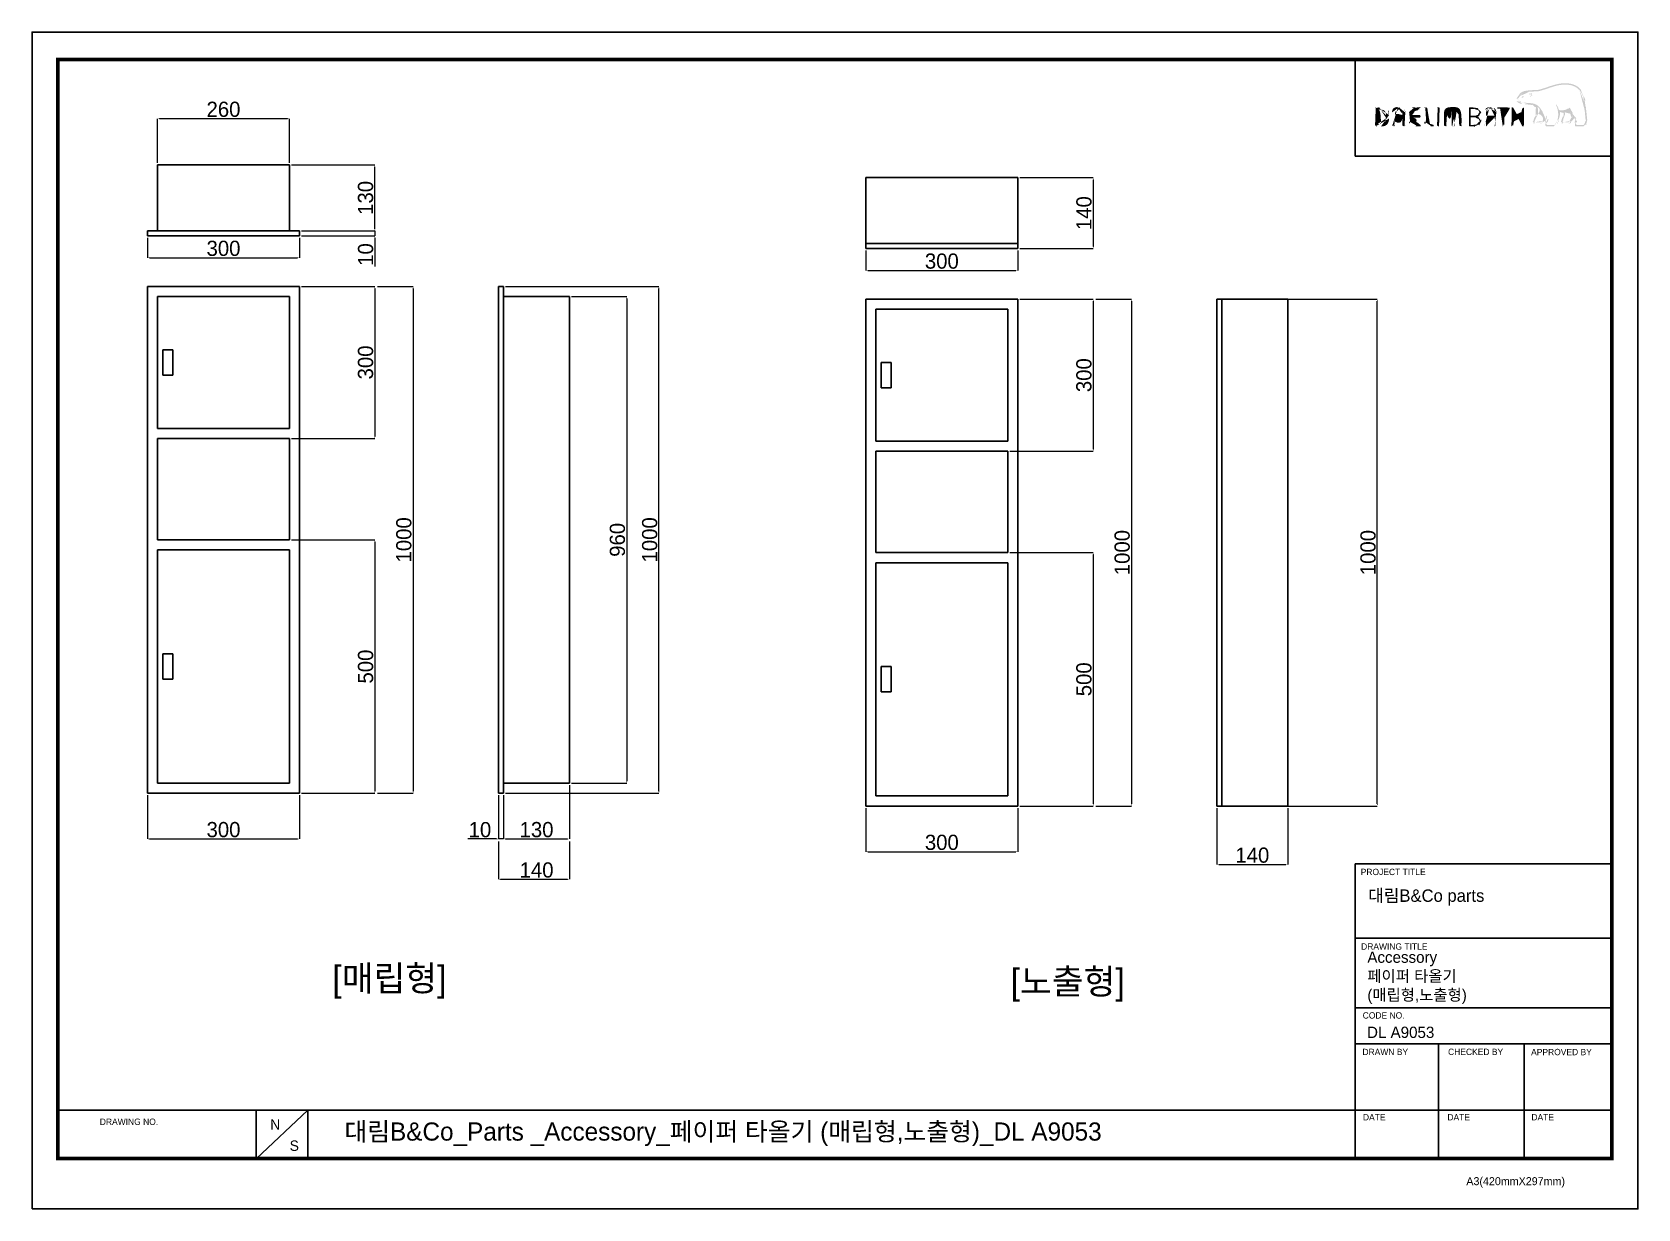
# Model space of a CAD drawing. Extents: x 16296660632 to 16296680635, y -37409619871 to -37409615679.
# Drawn here: x 16296677466 to 16296680635, y -37409618000 to -37409615679 of the extents above; entities outside this region: 1.
import ezdxf

# ---------------------------------------------------------------- set-up
doc = ezdxf.new("R2010")
doc.units = 0
doc.header["$LTSCALE"] = 10
doc.header["$MEASUREMENT"] = 0
doc.header["$PDMODE"] = 3
doc.header["$PDSIZE"] = -10
doc.layers.get('0').update_dxf_attribs({"linetype": 'CONTINUOUS'})
doc.layers.get('DEFPOINTS').update_dxf_attribs({"linetype": 'CONTINUOUS'})
doc.styles.add('Daelim Dimension', font='\x7f\x7f\x7f\x7f.TTF')
doc.dimstyles.new('DEFAULT', dxfattribs={"dimscale": 2, "dimtxt": 2, "dimasz": 2, "dimexe": 0, "dimexo": 2, "dimgap": 1, "dimtad": 1, "dimdec": 1, "dimzin": 9, "dimdsep": 46, "dimtxsty": 'Daelim Dimension', "dimcen": 0.5, "dimclrd": 252, "dimclre": 252, "dimclrt": 3, "dimadec": 1, "dimazin": 0, "dimtfac": 1, "dimtdec": 1, "dimtix": 1, "dimtmove": 0, "dimatfit": 3, "dimfxl": 0, "dimtolj": 1, "dimtzin": 1, "dimlwd": 9, "dimlwe": 9, "dimarcsym": 0})

msp = doc.modelspace()

# ---------------------------------------------------------------- texts
at = {"color": 5, "ltscale": 40, "style": 'Daelim Dimension'}
for s, height, p in [('PROJECT TITLE', 12.5038916, (16296680087.95363, -37409617341.64369)), ('DRAWING TITLE', 12.5038916, (16296680088.7553, -37409617488.80782)), ('CODE NO.', 12.503892, (16296680091.89095, -37409617624.70972)), ('DRAWN BY', 12.503892, (16296680091.40061, -37409617696.78514)), ('CHECKED BY', 12.503892, (16296680260.34196, -37409617696.5634)), ('APPROVED BY', 12.5038916, (16296680424.18839, -37409617696.96732)), ('DRAWING NO.', 12.5038916, (16296677599.90584, -37409617834.5188)), ('DATE', 12.503892, (16296680092.37724, -37409617825.65883)), ('DATE', 12.503892, (16296680259.01232, -37409617825.65883)), ('DATE', 12.503892, (16296680424.76337, -37409617825.65883)), ('A3(420mmX297mm)', 15.7812697, (16296680296.3938, -37409617953.3914))]:
    msp.add_text(s, height=height, dxfattribs=at).set_placement(p)
at = {"attachment_point": 1, "style": 'Daelim Dimension'}
for s, insert, char_height, width in [('대림B&Co parts', (16296680102.82639, -37409617369.88246), 24.5112231, 393.9508182), (' Accessory\\P 페이퍼 타올기 \\P (매립형,노출형)', (16296680092.77282, -37409617492.39209), 22.322926, 386.046354), ('DL A9053', (16296680100.44402, -37409617640.65039), 22.322926, 375.6720197), ('N', (16296677936.17085, -37409617823.53371), 20.46231, 28.557374), ('S', (16296677974.5671, -37409617865.24115), 20.46231, 28.557374)]:
    msp.add_mtext(s, dxfattribs=dict(at, insert=insert, char_height=char_height, width=width))
at = {"ltscale": 0.5, "char_height": 50, "width": 295.3013725, "attachment_point": 1, "style": 'Daelim Dimension'}
for s, insert in [('[매립형]', (16296678058.75309, -37409617520.1458)), ('[노출형]', (16296679397.16065, -37409617526.47376))]:
    msp.add_mtext(s, dxfattribs=dict(at, insert=insert))
at = {"color": 2, "insert": (16296678082.57217, -37409617829.59066), "char_height": 35.8761312, "width": 1889.7351117, "attachment_point": 1, "style": 'Daelim Dimension'}
msp.add_mtext('대림B&Co_Parts _Accessory_페이퍼 타올기 (매립형,노출형)_DL A9053', dxfattribs=at)

# ---------------------------------------------------------------- blocks, each defined once
blk = doc.blocks.new('*D0')
at = {"color": 5, "lineweight": 9}
for p, q in [((16296679415.41532, -37409616205.33696), (16296679560.18188, -37409616205.33696)), ((16296679560.18188, -37409616209.33696), (16296679560.18188, -37409616501.33696)), ((16296679395.41532, -37409616505.33696), (16296679560.18188, -37409616505.33696))]:
    blk.add_line(p, q, dxfattribs=at)
at = {"color": 5}
for points in [[(16296679559.51522, -37409616209.33696), (16296679560.84855, -37409616209.33696), (16296679560.18188, -37409616205.33696)], [(16296679559.51522, -37409616501.33696), (16296679560.84855, -37409616501.33696), (16296679560.18188, -37409616505.33696)]]:
    blk.add_solid(points, dxfattribs=at)
at = {"layer": 'DEFPOINTS', "color": 0}
for p in [(16296679411.41532, -37409616205.33696), (16296679391.41532, -37409616505.33696), (16296679560.18188, -37409616505.33696)]:
    blk.add_point(p, dxfattribs=at)
at = {"color": 7, "insert": (16296679541.82996, -37409616355.33696), "char_height": 30, "attachment_point": 5, "rotation": 90, "style": 'Daelim Dimension'}
blk.add_mtext('\\A1;300', dxfattribs=at)
blk = doc.blocks.new('*D1')
at = {"color": 5, "lineweight": 9}
for p, q in [((16296679395.41532, -37409616705.33696), (16296679560.18188, -37409616705.33696)), ((16296679560.18188, -37409616709.33696), (16296679560.18188, -37409617201.33696)), ((16296679415.41532, -37409617205.33696), (16296679560.18188, -37409617205.33696))]:
    blk.add_line(p, q, dxfattribs=at)
at = {"color": 5}
for points in [[(16296679559.51522, -37409616709.33696), (16296679560.84855, -37409616709.33696), (16296679560.18188, -37409616705.33696)], [(16296679559.51522, -37409617201.33696), (16296679560.84855, -37409617201.33696), (16296679560.18188, -37409617205.33696)]]:
    blk.add_solid(points, dxfattribs=at)
at = {"layer": 'DEFPOINTS', "color": 0}
for p in [(16296679391.41532, -37409616705.33696), (16296679411.41532, -37409617205.33696), (16296679560.18188, -37409617205.33696)]:
    blk.add_point(p, dxfattribs=at)
at = {"color": 7, "insert": (16296679541.89433, -37409616955.33696), "char_height": 30, "attachment_point": 5, "rotation": 90, "style": 'Daelim Dimension'}
blk.add_mtext('\\A1;500', dxfattribs=at)
blk = doc.blocks.new('*D2')
at = {"color": 5, "lineweight": 9}
for p, q in [((16296679565.18188, -37409616205.33696), (16296679635.5736, -37409616205.33696)), ((16296679635.5736, -37409616209.33696), (16296679635.5736, -37409617201.33696)), ((16296679565.18188, -37409617205.33696), (16296679635.5736, -37409617205.33696))]:
    blk.add_line(p, q, dxfattribs=at)
at = {"color": 5}
for points in [[(16296679634.90693, -37409616209.33696), (16296679636.24026, -37409616209.33696), (16296679635.5736, -37409616205.33696)], [(16296679634.90693, -37409617201.33696), (16296679636.24026, -37409617201.33696), (16296679635.5736, -37409617205.33696)]]:
    blk.add_solid(points, dxfattribs=at)
at = {"layer": 'DEFPOINTS', "color": 0}
for p in [(16296679561.18188, -37409616205.33696), (16296679561.18188, -37409617205.33696), (16296679635.5736, -37409617205.33696)]:
    blk.add_point(p, dxfattribs=at)
at = {"color": 7, "insert": (16296679617.35043, -37409616705.33696), "char_height": 30, "attachment_point": 5, "rotation": 90, "style": 'Daelim Dimension'}
blk.add_mtext('\\A1;1000', dxfattribs=at)
blk = doc.blocks.new('*D3')
at = {"color": 5, "lineweight": 9}
for p, q in [((16296679111.4, -37409617209.3), (16296679111.4, -37409617295.5)), ((16296679411.4, -37409617209.3), (16296679411.4, -37409617295.5)), ((16296679115.4, -37409617295.5), (16296679407.4, -37409617295.5))]:
    blk.add_line(p, q, dxfattribs=at)
at = {"color": 5}
for points in [[(16296679115.4, -37409617294.9), (16296679115.4, -37409617296.2), (16296679111.4, -37409617295.5)], [(16296679407.4, -37409617294.9), (16296679407.4, -37409617296.2), (16296679411.4, -37409617295.5)]]:
    blk.add_solid(points, dxfattribs=at)
at = {"layer": 'DEFPOINTS', "color": 0}
for p in [(16296679111.4, -37409617205.3), (16296679411.4, -37409617205.3), (16296679411.4, -37409617295.5)]:
    blk.add_point(p, dxfattribs=at)
at = {"color": 7, "insert": (16296679261.4, -37409617277.2), "char_height": 30, "attachment_point": 5, "style": 'Daelim Dimension'}
blk.add_mtext('\\A1;300', dxfattribs=at)
blk = doc.blocks.new('*D4')
at = {"color": 5, "lineweight": 9}
for p, q in [((16296679804.120661, -37409617209.33696), (16296679804.120661, -37409617320.627998)), ((16296679944.120661, -37409617209.33696), (16296679944.120661, -37409617320.627998)), ((16296679808.120661, -37409617320.627998), (16296679940.120661, -37409617320.627998))]:
    blk.add_line(p, q, dxfattribs=at)
at = {"color": 5}
for points in [[(16296679808.120661, -37409617319.961327), (16296679808.120661, -37409617321.294662), (16296679804.120661, -37409617320.627998)], [(16296679940.120661, -37409617319.961327), (16296679940.120661, -37409617321.294662), (16296679944.120661, -37409617320.627998)]]:
    blk.add_solid(points, dxfattribs=at)
at = {"layer": 'DEFPOINTS', "color": 0}
for p in [(16296679804.120661, -37409617205.33696), (16296679944.120661, -37409617205.33696), (16296679944.120661, -37409617320.627998)]:
    blk.add_point(p, dxfattribs=at)
at = {"color": 7, "insert": (16296679874.120661, -37409617302.404823), "char_height": 30, "attachment_point": 5, "style": 'Daelim Dimension'}
blk.add_mtext('\\A1;140', dxfattribs=at)
blk = doc.blocks.new('*D5')
at = {"color": 5, "lineweight": 9}
for p, q in [((16296679818.12066, -37409616205.33696), (16296680120.74293, -37409616205.33696)), ((16296680120.74293, -37409617201.33696), (16296680120.74293, -37409616209.33696)), ((16296679818.12066, -37409617205.33696), (16296680120.74293, -37409617205.33696))]:
    blk.add_line(p, q, dxfattribs=at)
at = {"color": 5}
for points in [[(16296680120.07626, -37409616209.33696), (16296680121.4096, -37409616209.33696), (16296680120.74293, -37409616205.33696)], [(16296680120.07626, -37409617201.33696), (16296680121.4096, -37409617201.33696), (16296680120.74293, -37409617205.33696)]]:
    blk.add_solid(points, dxfattribs=at)
at = {"layer": 'DEFPOINTS', "color": 0}
for p in [(16296679814.12066, -37409616205.33696), (16296680120.74293, -37409616205.33696), (16296679814.12066, -37409617205.33696)]:
    blk.add_point(p, dxfattribs=at)
at = {"color": 7, "insert": (16296680102.51976, -37409616705.33696), "char_height": 30, "attachment_point": 5, "rotation": 90, "style": 'Daelim Dimension'}
blk.add_mtext('\\A1;1000', dxfattribs=at)
blk = doc.blocks.new('*D6')
at = {"color": 5, "lineweight": 9}
for p, q in [((16296679111.41532, -37409616109.63858), (16296679111.41532, -37409616148.75412)), ((16296679411.41532, -37409616109.63858), (16296679411.41532, -37409616148.75412)), ((16296679115.41532, -37409616148.75412), (16296679407.41532, -37409616148.75412))]:
    blk.add_line(p, q, dxfattribs=at)
at = {"color": 5}
for points in [[(16296679115.41532, -37409616148.08746), (16296679115.41532, -37409616149.42078), (16296679111.41532, -37409616148.75412)], [(16296679407.41532, -37409616148.08746), (16296679407.41532, -37409616149.42078), (16296679411.41532, -37409616148.75412)]]:
    blk.add_solid(points, dxfattribs=at)
at = {"layer": 'DEFPOINTS', "color": 0}
for p in [(16296679111.41532, -37409616105.63858), (16296679411.41532, -37409616105.63858), (16296679411.41532, -37409616148.75412)]:
    blk.add_point(p, dxfattribs=at)
at = {"color": 7, "insert": (16296679261.41532, -37409616130.40219), "char_height": 30, "attachment_point": 5, "style": 'Daelim Dimension'}
blk.add_mtext('\\A1;300', dxfattribs=at)
blk = doc.blocks.new('*D7')
at = {"color": 5, "lineweight": 9}
for p, q in [((16296679415.41532, -37409615965.63858), (16296679560.18188, -37409615965.63858)), ((16296679560.18188, -37409615969.63858), (16296679560.18188, -37409616101.63858)), ((16296679415.41532, -37409616105.63858), (16296679560.18188, -37409616105.63858))]:
    blk.add_line(p, q, dxfattribs=at)
at = {"color": 5}
for points in [[(16296679559.51522, -37409615969.63858), (16296679560.84855, -37409615969.63858), (16296679560.18188, -37409615965.63858)], [(16296679559.51522, -37409616101.63858), (16296679560.84855, -37409616101.63858), (16296679560.18188, -37409616105.63858)]]:
    blk.add_solid(points, dxfattribs=at)
at = {"layer": 'DEFPOINTS', "color": 0}
for p in [(16296679411.41532, -37409615965.63858), (16296679411.41532, -37409616105.63858), (16296679560.18188, -37409616105.63858)]:
    blk.add_point(p, dxfattribs=at)
at = {"color": 7, "insert": (16296679541.95871, -37409616035.63858), "char_height": 30, "attachment_point": 5, "rotation": 90, "style": 'Daelim Dimension'}
blk.add_mtext('\\A1;140', dxfattribs=at)
blk = doc.blocks.new('*D8')
at = {"color": 5, "lineweight": 9}
for p, q in [((16296677997.96959, -37409616180.23112), (16296678142.73615, -37409616180.23112)), ((16296678142.73615, -37409616184.23112), (16296678142.73615, -37409616476.23112)), ((16296677977.96959, -37409616480.23112), (16296678142.73615, -37409616480.23112))]:
    blk.add_line(p, q, dxfattribs=at)
at = {"color": 5}
for points in [[(16296678142.06948, -37409616184.23112), (16296678143.40281, -37409616184.23112), (16296678142.73615, -37409616180.23112)], [(16296678142.06948, -37409616476.23112), (16296678143.40281, -37409616476.23112), (16296678142.73615, -37409616480.23112)]]:
    blk.add_solid(points, dxfattribs=at)
at = {"layer": 'DEFPOINTS', "color": 0}
for p in [(16296677993.96959, -37409616180.23112), (16296677973.96959, -37409616480.23112), (16296678142.73615, -37409616480.23112)]:
    blk.add_point(p, dxfattribs=at)
at = {"color": 7, "insert": (16296678124.38422, -37409616330.23112), "char_height": 30, "attachment_point": 5, "rotation": 90, "style": 'Daelim Dimension'}
blk.add_mtext('\\A1;300', dxfattribs=at)
blk = doc.blocks.new('*D9')
at = {"color": 5, "lineweight": 9}
for p, q in [((16296677977.96959, -37409616680.23112), (16296678142.73615, -37409616680.23112)), ((16296678142.73615, -37409616684.23112), (16296678142.73615, -37409617176.23112)), ((16296677997.96959, -37409617180.23112), (16296678142.73615, -37409617180.23112))]:
    blk.add_line(p, q, dxfattribs=at)
at = {"color": 5}
for points in [[(16296678142.06948, -37409616684.23112), (16296678143.40281, -37409616684.23112), (16296678142.73615, -37409616680.23112)], [(16296678142.06948, -37409617176.23112), (16296678143.40281, -37409617176.23112), (16296678142.73615, -37409617180.23112)]]:
    blk.add_solid(points, dxfattribs=at)
at = {"layer": 'DEFPOINTS', "color": 0}
for p in [(16296677973.96959, -37409616680.23112), (16296677993.96959, -37409617180.23112), (16296678142.73615, -37409617180.23112)]:
    blk.add_point(p, dxfattribs=at)
at = {"color": 7, "insert": (16296678124.4486, -37409616930.23112), "char_height": 30, "attachment_point": 5, "rotation": 90, "style": 'Daelim Dimension'}
blk.add_mtext('\\A1;500', dxfattribs=at)
blk = doc.blocks.new('*D10')
at = {"color": 5, "lineweight": 9}
for p, q in [((16296678147.73615, -37409616180.23112), (16296678218.12786, -37409616180.23112)), ((16296678218.12786, -37409616184.23112), (16296678218.12786, -37409617176.23112)), ((16296678147.73615, -37409617180.23112), (16296678218.12786, -37409617180.23112))]:
    blk.add_line(p, q, dxfattribs=at)
at = {"color": 5}
for points in [[(16296678217.46119, -37409616184.23112), (16296678218.79452, -37409616184.23112), (16296678218.12786, -37409616180.23112)], [(16296678217.46119, -37409617176.23112), (16296678218.79452, -37409617176.23112), (16296678218.12786, -37409617180.23112)]]:
    blk.add_solid(points, dxfattribs=at)
at = {"layer": 'DEFPOINTS', "color": 0}
for p in [(16296678143.73615, -37409616180.23112), (16296678143.73615, -37409617180.23112), (16296678218.12786, -37409617180.23112)]:
    blk.add_point(p, dxfattribs=at)
at = {"color": 7, "insert": (16296678199.90469, -37409616680.23112), "char_height": 30, "attachment_point": 5, "rotation": 90, "style": 'Daelim Dimension'}
blk.add_mtext('\\A1;1000', dxfattribs=at)
blk = doc.blocks.new('*D11')
at = {"color": 5, "lineweight": 9}
for p, q in [((16296677693.969589, -37409617184.231117), (16296677693.969589, -37409617270.416313)), ((16296677993.969589, -37409617184.231117), (16296677993.969589, -37409617270.416313)), ((16296677697.969589, -37409617270.416313), (16296677989.969589, -37409617270.416313))]:
    blk.add_line(p, q, dxfattribs=at)
at = {"color": 5}
for points in [[(16296677697.969589, -37409617269.749649), (16296677697.969589, -37409617271.082977), (16296677693.969589, -37409617270.416313)], [(16296677989.969589, -37409617269.749649), (16296677989.969589, -37409617271.082977), (16296677993.969589, -37409617270.416313)]]:
    blk.add_solid(points, dxfattribs=at)
at = {"layer": 'DEFPOINTS', "color": 0}
for p in [(16296677693.969589, -37409617180.231117), (16296677993.969589, -37409617180.231117), (16296677993.969589, -37409617270.416313)]:
    blk.add_point(p, dxfattribs=at)
at = {"color": 7, "insert": (16296677843.969589, -37409617252.064377), "char_height": 30, "attachment_point": 5, "style": 'Daelim Dimension'}
blk.add_mtext('\\A1;300', dxfattribs=at)
blk = doc.blocks.new('*D12')
at = {"color": 5, "lineweight": 9}
for p, q in [((16296678386.674919, -37409617184.231117), (16296678386.674919, -37409617270.416313)), ((16296678396.674919, -37409617184.231117), (16296678396.674919, -37409617270.416313)), ((16296678382.674919, -37409617270.416313), (16296678326.185471, -37409617270.416313)), ((16296678396.674919, -37409617270.416313), (16296678386.674919, -37409617270.416313)), ((16296678400.674919, -37409617270.416313), (16296678404.674919, -37409617270.416313))]:
    blk.add_line(p, q, dxfattribs=at)
at = {"color": 5}
for points in [[(16296678382.674919, -37409617269.749649), (16296678382.674919, -37409617271.082977), (16296678386.674919, -37409617270.416313)], [(16296678400.674919, -37409617269.749649), (16296678400.674919, -37409617271.082977), (16296678396.674919, -37409617270.416313)]]:
    blk.add_solid(points, dxfattribs=at)
at = {"layer": 'DEFPOINTS', "color": 0}
for p in [(16296678386.674919, -37409617180.231117), (16296678396.674919, -37409617180.231117), (16296678396.674919, -37409617270.416313)]:
    blk.add_point(p, dxfattribs=at)
at = {"color": 7, "insert": (16296678349.966591, -37409617252.193138), "char_height": 30, "attachment_point": 5, "style": 'Daelim Dimension'}
blk.add_mtext('\\A1;10', dxfattribs=at)
blk = doc.blocks.new('*D13')
at = {"color": 5, "lineweight": 9}
for p, q in [((16296678526.674919, -37409617164.231117), (16296678526.674919, -37409617270.416313)), ((16296678396.674919, -37409617184.231117), (16296678396.674919, -37409617270.416313)), ((16296678400.674919, -37409617270.416313), (16296678522.674919, -37409617270.416313))]:
    blk.add_line(p, q, dxfattribs=at)
at = {"color": 5}
for points in [[(16296678400.674919, -37409617269.749649), (16296678400.674919, -37409617271.082977), (16296678396.674919, -37409617270.416313)], [(16296678522.674919, -37409617269.749649), (16296678522.674919, -37409617271.082977), (16296678526.674919, -37409617270.416313)]]:
    blk.add_solid(points, dxfattribs=at)
at = {"layer": 'DEFPOINTS', "color": 0}
for p in [(16296678526.674919, -37409617160.231117), (16296678396.674919, -37409617180.231117), (16296678526.674919, -37409617270.416313)]:
    blk.add_point(p, dxfattribs=at)
at = {"color": 7, "insert": (16296678461.674919, -37409617252.064377), "char_height": 30, "attachment_point": 5, "style": 'Daelim Dimension'}
blk.add_mtext('\\A1;130', dxfattribs=at)
blk = doc.blocks.new('*D14')
at = {"color": 5, "lineweight": 9}
for p, q in [((16296678386.674919, -37409617275.416313), (16296678386.674919, -37409617349.94268)), ((16296678526.674919, -37409617275.416313), (16296678526.674919, -37409617349.94268)), ((16296678390.674919, -37409617349.94268), (16296678522.674919, -37409617349.94268))]:
    blk.add_line(p, q, dxfattribs=at)
at = {"color": 5}
for points in [[(16296678390.674919, -37409617349.276016), (16296678390.674919, -37409617350.609337), (16296678386.674919, -37409617349.94268)], [(16296678522.674919, -37409617349.276016), (16296678522.674919, -37409617350.609337), (16296678526.674919, -37409617349.94268)]]:
    blk.add_solid(points, dxfattribs=at)
at = {"layer": 'DEFPOINTS', "color": 0}
for p in [(16296678386.674919, -37409617271.416313), (16296678526.674919, -37409617271.416313), (16296678526.674919, -37409617349.94268)]:
    blk.add_point(p, dxfattribs=at)
at = {"color": 7, "insert": (16296678461.752609, -37409617331.719513), "char_height": 30, "attachment_point": 5, "style": 'Daelim Dimension'}
blk.add_mtext('\\A1;140', dxfattribs=at)
blk = doc.blocks.new('*D15')
at = {"color": 5, "lineweight": 9}
for p, q in [((16296678530.67492, -37409616200.23112), (16296678639.68191, -37409616200.23112)), ((16296678639.68191, -37409616204.23112), (16296678639.68191, -37409617156.23112)), ((16296678530.67492, -37409617160.23112), (16296678639.68191, -37409617160.23112))]:
    blk.add_line(p, q, dxfattribs=at)
at = {"color": 5}
for points in [[(16296678639.01524, -37409616204.23112), (16296678640.34857, -37409616204.23112), (16296678639.68191, -37409616200.23112)], [(16296678639.01524, -37409617156.23112), (16296678640.34857, -37409617156.23112), (16296678639.68191, -37409617160.23112)]]:
    blk.add_solid(points, dxfattribs=at)
at = {"layer": 'DEFPOINTS', "color": 0}
for p in [(16296678526.67492, -37409616200.23112), (16296678526.67492, -37409617160.23112), (16296678639.68191, -37409617160.23112)]:
    blk.add_point(p, dxfattribs=at)
at = {"color": 7, "insert": (16296678621.35144, -37409616680.23112), "char_height": 30, "attachment_point": 5, "rotation": 90, "style": 'Daelim Dimension'}
blk.add_mtext('\\A1;960', dxfattribs=at)
blk = doc.blocks.new('*D16')
at = {"color": 5, "lineweight": 9}
for p, q in [((16296678400.67492, -37409616180.23112), (16296678703.29719, -37409616180.23112)), ((16296678703.29719, -37409617176.23112), (16296678703.29719, -37409616184.23112)), ((16296678400.67492, -37409617180.23112), (16296678703.29719, -37409617180.23112))]:
    blk.add_line(p, q, dxfattribs=at)
at = {"color": 5}
for points in [[(16296678702.63053, -37409616184.23112), (16296678703.96386, -37409616184.23112), (16296678703.29719, -37409616180.23112)], [(16296678702.63053, -37409617176.23112), (16296678703.96386, -37409617176.23112), (16296678703.29719, -37409617180.23112)]]:
    blk.add_solid(points, dxfattribs=at)
at = {"layer": 'DEFPOINTS', "color": 0}
for p in [(16296678396.67492, -37409616180.23112), (16296678703.29719, -37409616180.23112), (16296678396.67492, -37409617180.23112)]:
    blk.add_point(p, dxfattribs=at)
at = {"color": 7, "insert": (16296678685.07402, -37409616680.23112), "char_height": 30, "attachment_point": 5, "rotation": 90, "style": 'Daelim Dimension'}
blk.add_mtext('\\A1;1000', dxfattribs=at)
blk = doc.blocks.new('*D17')
at = {"color": 5, "lineweight": 9}
for p, q in [((16296677693.969589, -37409616084.532738), (16296677693.969589, -37409616123.648277)), ((16296677993.969589, -37409616084.532738), (16296677993.969589, -37409616123.648277)), ((16296677697.969589, -37409616123.648277), (16296677989.969589, -37409616123.648277))]:
    blk.add_line(p, q, dxfattribs=at)
at = {"color": 5}
for points in [[(16296677697.969589, -37409616122.981613), (16296677697.969589, -37409616124.314941), (16296677693.969589, -37409616123.648277)], [(16296677989.969589, -37409616122.981613), (16296677989.969589, -37409616124.314941), (16296677993.969589, -37409616123.648277)]]:
    blk.add_solid(points, dxfattribs=at)
at = {"layer": 'DEFPOINTS', "color": 0}
for p in [(16296677693.969589, -37409616080.532738), (16296677993.969589, -37409616080.532738), (16296677993.969589, -37409616123.648277)]:
    blk.add_point(p, dxfattribs=at)
at = {"color": 7, "insert": (16296677843.969589, -37409616105.296349), "char_height": 30, "attachment_point": 5, "style": 'Daelim Dimension'}
blk.add_mtext('\\A1;300', dxfattribs=at)
blk = doc.blocks.new('*D18')
at = {"color": 5, "lineweight": 9}
for p, q in [((16296678142.736139, -37409616066.532738), (16296678142.736139, -37409616062.532738)), ((16296677997.969589, -37409616070.532738), (16296678142.736139, -37409616070.532738)), ((16296677997.969589, -37409616080.532738), (16296678142.736139, -37409616080.532738)), ((16296678142.736139, -37409616070.532738), (16296678142.736139, -37409616080.532738)), ((16296678142.736139, -37409616084.532738), (16296678142.736139, -37409616141.022186))]:
    blk.add_line(p, q, dxfattribs=at)
at = {"color": 5}
for points in [[(16296678142.069469, -37409616066.532738), (16296678143.402809, -37409616066.532738), (16296678142.736139, -37409616070.532738)], [(16296678142.069469, -37409616084.532738), (16296678143.402809, -37409616084.532738), (16296678142.736139, -37409616080.532738)]]:
    blk.add_solid(points, dxfattribs=at)
at = {"layer": 'DEFPOINTS', "color": 0}
for p in [(16296677993.969589, -37409616070.532738), (16296677993.969589, -37409616080.532738), (16296678142.736139, -37409616070.532738)]:
    blk.add_point(p, dxfattribs=at)
at = {"color": 7, "insert": (16296678124.51297, -37409616117.241074), "char_height": 30, "attachment_point": 5, "rotation": 90, "style": 'Daelim Dimension'}
blk.add_mtext('\\A1;10', dxfattribs=at)
blk = doc.blocks.new('*D19')
at = {"color": 5, "lineweight": 9}
for p, q in [((16296677977.96959, -37409615940.53274), (16296678142.73615, -37409615940.53274)), ((16296678142.73615, -37409616066.53274), (16296678142.73615, -37409615944.53274)), ((16296677997.96959, -37409616070.53274), (16296678142.73615, -37409616070.53274))]:
    blk.add_line(p, q, dxfattribs=at)
at = {"color": 5}
for points in [[(16296678142.06948, -37409615944.53274), (16296678143.40281, -37409615944.53274), (16296678142.73615, -37409615940.53274)], [(16296678142.06948, -37409616066.53274), (16296678143.40281, -37409616066.53274), (16296678142.73615, -37409616070.53274)]]:
    blk.add_solid(points, dxfattribs=at)
at = {"layer": 'DEFPOINTS', "color": 0}
for p in [(16296677973.96959, -37409615940.53274), (16296678142.73615, -37409615940.53274), (16296677993.96959, -37409616070.53274)]:
    blk.add_point(p, dxfattribs=at)
at = {"color": 7, "insert": (16296678124.38422, -37409616005.53274), "char_height": 30, "attachment_point": 5, "rotation": 90, "style": 'Daelim Dimension'}
blk.add_mtext('\\A1;130', dxfattribs=at)
blk = doc.blocks.new('*D20')
at = {"color": 5, "lineweight": 9, "ltscale": 0.5}
for p, q in [((16296677713.969589, -37409615936.532738), (16296677713.969589, -37409615849.29731)), ((16296677969.969589, -37409615849.29731), (16296677717.969589, -37409615849.29731)), ((16296677973.969589, -37409615936.532738), (16296677973.969589, -37409615849.29731))]:
    blk.add_line(p, q, dxfattribs=at)
at = {"color": 5, "ltscale": 0.5}
for points in [[(16296677717.969589, -37409615848.630653), (16296677717.969589, -37409615849.963966), (16296677713.969589, -37409615849.29731)], [(16296677969.969589, -37409615848.630653), (16296677969.969589, -37409615849.963966), (16296677973.969589, -37409615849.29731)]]:
    blk.add_solid(points, dxfattribs=at)
at = {"layer": 'DEFPOINTS', "color": 0, "ltscale": 0.5}
for p in [(16296677713.969589, -37409615849.29731), (16296677713.969589, -37409615940.532738), (16296677973.969589, -37409615940.532738)]:
    blk.add_point(p, dxfattribs=at)
at = {"color": 7, "ltscale": 0.5, "insert": (16296677843.969589, -37409615830.966843), "char_height": 30, "attachment_point": 5, "style": 'Daelim Dimension'}
blk.add_mtext('\\A1;260', dxfattribs=at)

# ---------------------------------------------------------------- dimensions: what is measured, and where the dimension line sits
at = {"ltscale": 0.5}
dim = msp.add_linear_dim(base=(16296677713.96959, -37409615849.29731), p1=(16296677973.96959, -37409615940.53274), p2=(16296677713.96959, -37409615940.53274), dimstyle='DEFAULT', override={"dimtxt": 15, "dimclrd": 5, "dimclre": 5, "dimclrt": 7}, dxfattribs=at)
dim.commit()
dim.dimension.update_dxf_attribs({"geometry": '*D20', "text_midpoint": (16296677843.96959, -37409615830.96684)})
at = {"color": 5}
for base, p1, p2, picture, middle in [((16296678142.73615, -37409615940.53274), (16296677993.96959, -37409616070.53274), (16296677973.96959, -37409615940.53274), '*D19', (16296678124.38422, -37409616005.53274)), ((16296679560.18188, -37409616105.63858), (16296679411.41532, -37409615965.63858), (16296679411.41532, -37409616105.63858), '*D7', (16296679541.95871, -37409616035.63858)), ((16296678142.73615, -37409616480.23112), (16296677993.96959, -37409616180.23112), (16296677973.96959, -37409616480.23112), '*D8', (16296678124.38422, -37409616330.23112)), ((16296678218.12786, -37409617180.23112), (16296678143.73615, -37409616180.23112), (16296678143.73615, -37409617180.23112), '*D10', (16296678199.90469, -37409616680.23112)), ((16296678703.29719, -37409616180.23112), (16296678396.67492, -37409617180.23112), (16296678396.67492, -37409616180.23112), '*D16', (16296678685.07402, -37409616680.23112)), ((16296678639.68191, -37409617160.23112), (16296678526.67492, -37409616200.23112), (16296678526.67492, -37409617160.23112), '*D15', (16296678621.35144, -37409616680.23112)), ((16296679560.18188, -37409616505.33696), (16296679411.41532, -37409616205.33696), (16296679391.41532, -37409616505.33696), '*D0', (16296679541.82996, -37409616355.33696)), ((16296679635.5736, -37409617205.33696), (16296679561.18188, -37409616205.33696), (16296679561.18188, -37409617205.33696), '*D2', (16296679617.35043, -37409616705.33696)), ((16296680120.74293, -37409616205.33696), (16296679814.12066, -37409617205.33696), (16296679814.12066, -37409616205.33696), '*D5', (16296680102.51976, -37409616705.33696)), ((16296678142.73615, -37409617180.23112), (16296677973.96959, -37409616680.23112), (16296677993.96959, -37409617180.23112), '*D9', (16296678124.4486, -37409616930.23112)), ((16296679560.18188, -37409617205.33696), (16296679391.41532, -37409616705.33696), (16296679411.41532, -37409617205.33696), '*D1', (16296679541.89433, -37409616955.33696))]:
    dim = msp.add_linear_dim(base=base, p1=p1, p2=p2, angle=90, dimstyle='DEFAULT', override={"dimtxt": 15, "dimclrd": 5, "dimclre": 5, "dimclrt": 7}, dxfattribs=at)
    dim.commit()
    dim.dimension.update_dxf_attribs({"geometry": picture, "text_midpoint": middle})
dim = msp.add_linear_dim(base=(16296678142.73614, -37409616070.53274), p1=(16296677993.96959, -37409616080.53274), p2=(16296677993.96959, -37409616070.53274), angle=90, dimstyle='DEFAULT', override={"dimtxt": 15, "dimclrd": 5, "dimclre": 5, "dimclrt": 7}, dxfattribs=at)
dim.commit()
dim.dimension.update_dxf_attribs({"geometry": '*D18', "text_midpoint": (16296678142.73615, -37409616117.24107), "dimtype": 160})
for base, p1, p2, picture, middle in [((16296677993.96959, -37409616123.64828), (16296677693.96959, -37409616080.53274), (16296677993.96959, -37409616080.53274), '*D17', (16296677843.96959, -37409616105.29635)), ((16296679411.41532, -37409616148.75412), (16296679111.41532, -37409616105.63858), (16296679411.41532, -37409616105.63858), '*D6', (16296679261.41532, -37409616130.40219)), ((16296678526.67492, -37409617270.41631), (16296678396.67492, -37409617180.23112), (16296678526.67492, -37409617160.23112), '*D13', (16296678461.67492, -37409617252.06438)), ((16296677993.96959, -37409617270.41631), (16296677693.96959, -37409617180.23112), (16296677993.96959, -37409617180.23112), '*D11', (16296677843.96959, -37409617252.06438)), ((16296679411.41532, -37409617295.52216), (16296679111.41532, -37409617205.33696), (16296679411.41532, -37409617205.33696), '*D3', (16296679261.41532, -37409617277.17023)), ((16296679944.12066, -37409617320.628), (16296679804.12066, -37409617205.33696), (16296679944.12066, -37409617205.33696), '*D4', (16296679874.12066, -37409617302.40482))]:
    dim = msp.add_linear_dim(base=base, p1=p1, p2=p2, dimstyle='DEFAULT', override={"dimtxt": 15, "dimclrd": 5, "dimclre": 5, "dimclrt": 7}, dxfattribs=at)
    dim.commit()
    dim.dimension.update_dxf_attribs({"geometry": picture, "text_midpoint": middle})
for base, p1, p2, picture, middle in [((16296678396.67492, -37409617270.41631), (16296678386.67492, -37409617180.23112), (16296678396.67492, -37409617180.23112), '*D12', (16296678349.96659, -37409617270.41631)), ((16296678526.67492, -37409617349.94268), (16296678386.67492, -37409617271.41631), (16296678526.67492, -37409617271.41631), '*D14', (16296678461.75261, -37409617349.94268))]:
    dim = msp.add_linear_dim(base=base, p1=p1, p2=p2, dimstyle='DEFAULT', override={"dimtxt": 15, "dimclrd": 5, "dimclre": 5, "dimclrt": 7}, dxfattribs=at)
    dim.commit()
    dim.dimension.update_dxf_attribs({"geometry": picture, "text_midpoint": middle, "dimtype": 160})

# ---------------------------------------------------------------- hatches: boundary and pattern name
h = msp.add_hatch(color=5)
edge = h.paths.add_edge_path()
edge.add_spline(control_points=[(16296680521.73308, -37409615791.12146), (16296680510.35463, -37409615778.36298), (16296680492.63558, -37409615778.23258), (16296680479.7516, -37409615780.35587)], knot_values=[4, 4, 4, 4, 5, 5, 5, 5], degree=3, periodic=0)
edge.add_spline(control_points=[(16296680479.7516, -37409615780.35587), (16296680471.91503, -37409615781.65393), (16296680464.31972, -37409615784.25004), (16296680456.99471, -37409615786.73027)], knot_values=[5, 5, 5, 5, 6, 6, 6, 6], degree=3, periodic=0)
edge.add_spline(control_points=[(16296680456.99471, -37409615786.73027), (16296680450.90496, -37409615788.8244), (16296680444.55467, -37409615790.99113), (16296680438.21399, -37409615792.37123)], knot_values=[6, 6, 6, 6, 7, 7, 7, 7], degree=3, periodic=0)
edge.add_spline(control_points=[(16296680438.21399, -37409615792.37123), (16296680433.82286, -37409615793.29771), (16296680428.27357, -37409615793.32172), (16296680423.39982, -37409615793.34599)], knot_values=[7, 7, 7, 7, 8, 8, 8, 8], degree=3, periodic=0)
edge.add_spline(control_points=[(16296680423.39982, -37409615793.34599), (16296680423.39976, -37409615793.34599), (16296680418.73845, -37409615793.42316), (16296680418.73845, -37409615793.42316)], knot_values=[8.00001, 8.00001, 8.00001, 8.00001, 9, 9, 9, 9], degree=3, periodic=0)
edge.add_spline(control_points=[(16296680418.73845, -37409615793.42316), (16296680409.57009, -37409615793.64528), (16296680403.29698, -37409615796.81547), (16296680400.17971, -37409615802.84241)], knot_values=[9, 9, 9, 9, 10, 10, 10, 10], degree=3, periodic=0)
edge.add_spline(control_points=[(16296680400.17971, -37409615802.84241), (16296680400.17971, -37409615802.84241), (16296680400.02534, -37409615803.10783), (16296680400.02534, -37409615803.10783)], knot_values=[10.00001, 10.00001, 10.00001, 10.00001, 11, 11, 11, 11], degree=3, periodic=0)
edge.add_spline(control_points=[(16296680400.02534, -37409615803.10783), (16296680399.51384, -37409615803.98129), (16296680398.83827, -37409615804.74361), (16296680398.03725, -37409615805.48683)], knot_values=[11, 11, 11, 11, 12, 12, 12, 12], degree=3, periodic=0)
edge.add_spline(control_points=[(16296680398.03725, -37409615805.48683), (16296680397.19761, -37409615806.31679), (16296680396.33864, -37409615807.16603), (16296680395.7403, -37409615808.25179)], knot_values=[12, 12, 12, 12, 13, 13, 13, 13], degree=3, periodic=0)
edge.add_spline(control_points=[(16296680395.7403, -37409615808.25179), (16296680394.55325, -37409615810.31224), (16296680394.44709, -37409615812.40166), (16296680395.44114, -37409615814.30786)], knot_values=[13, 13, 13, 13, 14, 14, 14, 14], degree=3, periodic=0)
edge.add_spline(control_points=[(16296680395.44114, -37409615814.30786), (16296680397.40997, -37409615817.99449), (16296680402.94953, -37409615819.96313), (16296680406.25979, -37409615820.20935), (16296680406.25979, -37409615820.20935), (16296680411.19146, -37409615820.50844), (16296680411.19146, -37409615820.50844)], knot_values=[14, 14, 14, 14, 15, 15, 15, 16, 16, 16, 16], degree=3, periodic=0)
edge.add_spline(control_points=[(16296680411.19146, -37409615820.50844), (16296680416.42228, -37409615820.82218), (16296680422.95588, -37409615821.19364), (16296680426.82592, -37409615821.88859)], knot_values=[16, 16, 16, 16, 17, 17, 17, 17], degree=3, periodic=0)
edge.add_spline(control_points=[(16296680426.82592, -37409615821.88859), (16296680429.28691, -37409615822.32764), (16296680431.65139, -37409615823.09), (16296680433.85179, -37409615824.08888)], knot_values=[17, 17, 17, 17, 18, 18, 18, 18], degree=3, periodic=0)
edge.add_spline(control_points=[(16296680433.85179, -37409615824.08888), (16296680433.96761, -37409615824.33037), (16296680435.9171, -37409615831.49125), (16296680435.50212, -37409615839.39054)], knot_values=[18, 18, 18, 18, 19, 19, 19, 19], degree=3, periodic=0)
edge.add_spline(control_points=[(16296680435.50212, -37409615839.39054), (16296680435.17396, -37409615846.59492), (16296680431.97953, -37409615849.0896), (16296680429.73088, -37409615850.92828)], knot_values=[19, 19, 19, 19, 20, 20, 20, 20], degree=3, periodic=0)
edge.add_spline(control_points=[(16296680429.73088, -37409615850.92828), (16296680429.70192, -37409615850.96196), (16296680427.48217, -37409615852.67987), (16296680427.33738, -37409615854.8224)], knot_values=[20, 20, 20, 20, 21, 21, 21, 21], degree=3, periodic=0)
edge.add_spline(control_points=[(16296680427.33738, -37409615854.8224), (16296680427.22162, -37409615855.97086), (16296680427.53043, -37409615857.01311), (16296680428.2253, -37409615857.73218)], knot_values=[21, 21, 21, 21, 22, 22, 22, 22], degree=3, periodic=0)
edge.add_spline(control_points=[(16296680428.2253, -37409615857.73218), (16296680428.98774, -37409615858.56689), (16296680430.11689, -37409615858.95775), (16296680431.60313, -37409615858.95775), (16296680431.60313, -37409615858.95775), (16296680441.54356, -37409615858.95775), (16296680441.54356, -37409615858.95775)], knot_values=[22, 22, 22, 22, 23, 23, 23, 24, 24, 24, 24], degree=3, periodic=0)
edge.add_spline(control_points=[(16296680441.54356, -37409615858.95775), (16296680449.69861, -37409615858.95775), (16296680453.15364, -37409615849.43713), (16296680454.0126, -37409615842.78764)], knot_values=[24, 24, 24, 24, 25, 25, 25, 25], degree=3, periodic=0)
edge.add_spline(control_points=[(16296680454.0126, -37409615842.78764), (16296680456.4253, -37409615847.55054), (16296680456.36738, -37409615852.93077), (16296680453.30806, -37409615856.33756)], knot_values=[25, 25, 25, 25, 26, 26, 26, 26], degree=3, periodic=0)
edge.add_spline(control_points=[(16296680453.30806, -37409615856.33756), (16296680453.30801, -37409615856.33756), (16296680450.65407, -37409615858.79858), (16296680450.95326, -37409615861.15808)], knot_values=[26.00001, 26.00001, 26.00001, 26.00001, 27, 27, 27, 27], degree=3, periodic=0)
edge.add_spline(control_points=[(16296680450.95326, -37409615861.15808), (16296680451.20415, -37409615863.64819), (16296680453.26948, -37409615864.63731), (16296680454.93907, -37409615864.63731), (16296680454.93907, -37409615864.63731), (16296680469.11626, -37409615864.63731), (16296680469.11626, -37409615864.63731)], knot_values=[27, 27, 27, 27, 28, 28, 28, 29, 29, 29, 29], degree=3, periodic=0)
edge.add_spline(control_points=[(16296680469.11626, -37409615864.63731), (16296680471.61584, -37409615864.63731), (16296680473.60392, -37409615863.49846), (16296680474.9261, -37409615861.33185)], knot_values=[29, 29, 29, 29, 30, 30, 30, 30], degree=3, periodic=0)
edge.add_spline(control_points=[(16296680474.9261, -37409615861.33185), (16296680480.71671, -37409615851.80171), (16296680481.00618, -37409615842.40643), (16296680479.7516, -37409615835.09579)], knot_values=[30, 30, 30, 30, 31, 31, 31, 31], degree=3, periodic=0)
edge.add_spline(control_points=[(16296680479.7516, -37409615835.09579), (16296680481.46949, -37409615835.44325), (16296680484.36471, -37409615835.974), (16296680487.88728, -37409615836.35529)], knot_values=[31, 31, 31, 31, 32, 32, 32, 32], degree=3, periodic=0)
edge.add_spline(control_points=[(16296680487.88728, -37409615836.35529), (16296680488.10927, -37409615837.36382), (16296680488.50499, -37409615839.57878), (16296680488.50499, -37409615839.57878)], knot_values=[32, 32, 32, 32, 33, 33, 33, 33], degree=3, periodic=0)
edge.add_spline(control_points=[(16296680488.50499, -37409615839.57878), (16296680488.58213, -37409615840.43282), (16296680488.58213, -37409615841.19049), (16296680488.58213, -37409615841.9047)], knot_values=[33, 33, 33, 33, 34, 34, 34, 34], degree=3, periodic=0)
edge.add_spline(control_points=[(16296680488.58213, -37409615841.9047), (16296680488.58213, -37409615847.4008), (16296680486.1501, -37409615849.77486), (16296680484.77971, -37409615851.11641)], knot_values=[34, 34, 34, 34, 35, 35, 35, 35], degree=3, periodic=0)
edge.add_spline(control_points=[(16296680484.77971, -37409615851.11641), (16296680484.7314, -37409615851.12596), (16296680482.87844, -37409615853.01277), (16296680482.66615, -37409615854.6004)], knot_values=[35, 35, 35, 35, 36, 36, 36, 36], degree=3, periodic=0)
edge.add_spline(control_points=[(16296680482.66615, -37409615854.6004), (16296680482.66615, -37409615854.6004), (16296680482.27052, -37409615856.24591), (16296680483.68918, -37409615857.69344)], knot_values=[36.00001, 36.00001, 36.00001, 36.00001, 37, 37, 37, 37], degree=3, periodic=0)
edge.add_spline(control_points=[(16296680483.68918, -37409615857.69344), (16296680484.48049, -37409615858.51857), (16296680485.7448, -37409615858.95775), (16296680487.41438, -37409615858.95775), (16296680487.41438, -37409615858.95775), (16296680498.40684, -37409615858.95775), (16296680498.40684, -37409615858.95775)], knot_values=[37, 37, 37, 37, 38, 38, 38, 39, 39, 39, 39], degree=3, periodic=0)
edge.add_spline(control_points=[(16296680498.40684, -37409615858.95775), (16296680505.4423, -37409615858.95775), (16296680507.60409, -37409615850.26701), (16296680508.29899, -37409615845.79858)], knot_values=[39, 39, 39, 39, 40, 40, 40, 40], degree=3, periodic=0)
edge.add_spline(control_points=[(16296680508.29899, -37409615845.79858), (16296680509.56326, -37409615847.38629), (16296680510.98196, -37409615849.28741), (16296680511.84087, -37409615851.11641)], knot_values=[40, 40, 40, 40, 41, 41, 41, 41], degree=3, periodic=0)
edge.add_spline(control_points=[(16296680511.84087, -37409615851.11641), (16296680512.41994, -37409615852.3515), (16296680512.51644, -37409615853.7318), (16296680512.07253, -37409615855.02989)], knot_values=[41, 41, 41, 41, 42, 42, 42, 42], degree=3, periodic=0)
edge.add_spline(control_points=[(16296680512.07253, -37409615855.02989), (16296680511.35833, -37409615857.36044), (16296680508.40514, -37409615859.03019), (16296680509.01321, -37409615861.82894)], knot_values=[42, 42, 42, 42, 43, 43, 43, 43], degree=3, periodic=0)
edge.add_spline(control_points=[(16296680509.01321, -37409615861.82894), (16296680509.52468, -37409615863.98592), (16296680511.32937, -37409615864.63731), (16296680513.20165, -37409615864.63731), (16296680513.20165, -37409615864.63731), (16296680527.31132, -37409615864.63731), (16296680527.31132, -37409615864.63731)], knot_values=[43, 43, 43, 43, 44, 44, 44, 45, 45, 45, 45], degree=3, periodic=0)
edge.add_spline(control_points=[(16296680527.31132, -37409615864.63731), (16296680527.42715, -37409615864.63731), (16296680530.2548, -37409615864.6711), (16296680532.51315, -37409615862.25836)], knot_values=[45, 45, 45, 45, 46, 46, 46, 46], degree=3, periodic=0)
edge.add_spline(control_points=[(16296680532.51315, -37409615862.25836), (16296680534.63634, -37409615859.97595), (16296680535.44703, -37409615856.58366), (16296680534.96447, -37409615851.85465)], knot_values=[46, 46, 46, 46, 47, 47, 47, 47], degree=3, periodic=0)
edge.add_spline(control_points=[(16296680534.96447, -37409615851.85465), (16296680534.96447, -37409615851.85465), (16296680532.83165, -37409615833.38756), (16296680532.83165, -37409615833.38756)], knot_values=[0, 0, 0, 0, 1, 1, 1, 1], degree=3, periodic=0)
edge.add_spline(control_points=[(16296680532.83165, -37409615833.38756), (16296680532.04991, -37409615828.02657), (16296680531.92446, -37409615825.14088), (16296680531.78932, -37409615822.29384), (16296680531.78932, -37409615822.29384), (16296680531.27784, -37409615815.00737), (16296680531.27784, -37409615815.00737)], knot_values=[1, 1, 1, 1, 2, 2, 2, 3, 3, 3, 3], degree=3, periodic=0)
edge.add_spline(control_points=[(16296680531.27784, -37409615815.00737), (16296680530.20655, -37409615805.05742), (16296680526.9735, -37409615797.01335), (16296680521.73308, -37409615791.12146)], knot_values=[3, 3, 3, 3, 4, 4, 4, 4], degree=3, periodic=0)
edge = h.paths.add_edge_path(flags=16)
edge.add_spline(control_points=[(16296680438.79311, -37409615795.0011), (16296680445.3171, -37409615793.59692), (16296680451.71564, -37409615791.40602), (16296680457.8826, -37409615789.30237)], knot_values=[31, 31, 31, 31, 32, 32, 32, 32], degree=3, periodic=0)
edge.add_spline(control_points=[(16296680457.8826, -37409615789.30237), (16296680465.08217, -37409615786.83163), (16296680472.57126, -37409615784.28375), (16296680480.21483, -37409615783.00011)], knot_values=[32, 32, 32, 32, 33, 33, 33, 33], degree=3, periodic=0)
edge.add_spline(control_points=[(16296680480.21483, -37409615783.00011), (16296680492.4232, -37409615780.99266), (16296680509.15794, -37409615781.10854), (16296680519.66777, -37409615792.91642)], knot_values=[33, 33, 33, 33, 34, 34, 34, 34], degree=3, periodic=0)
edge.add_spline(control_points=[(16296680519.66777, -37409615792.91642), (16296680524.54151, -37409615798.38373), (16296680527.55256, -37409615805.9211), (16296680528.56594, -37409615815.2923), (16296680528.56594, -37409615815.2923), (16296680529.07742, -37409615822.42413), (16296680529.07742, -37409615822.42413)], knot_values=[34, 34, 34, 34, 35, 35, 35, 36, 36, 36, 36], degree=3, periodic=0)
edge.add_spline(control_points=[(16296680529.07742, -37409615822.42413), (16296680529.21251, -37409615825.30493), (16296680529.37661, -37409615828.28223), (16296680530.13905, -37409615833.74977), (16296680530.13905, -37409615833.74977), (16296680532.25254, -37409615852.15869), (16296680532.25254, -37409615852.15869)], knot_values=[36, 36, 36, 36, 37, 37, 37, 38, 38, 38, 38], degree=3, periodic=0)
edge.add_spline(control_points=[(16296680532.25254, -37409615852.15869), (16296680532.6193, -37409615855.98045), (16296680532.02097, -37409615858.71654), (16296680530.5637, -37409615860.37162)], knot_values=[38, 38, 38, 38, 39, 39, 39, 39], degree=3, periodic=0)
edge.add_spline(control_points=[(16296680530.5637, -37409615860.37162), (16296680529.17396, -37409615861.92535), (16296680527.42715, -37409615861.94475), (16296680527.31132, -37409615861.94475), (16296680527.31132, -37409615861.94475), (16296680513.44291, -37409615861.94475), (16296680513.44291, -37409615861.94475)], knot_values=[0, 0, 0, 0, 1, 1, 1, 2, 2, 2, 2], degree=3, periodic=0)
edge.add_spline(control_points=[(16296680513.44291, -37409615861.94475), (16296680512.58399, -37409615861.94475), (16296680511.92774, -37409615861.57796), (16296680511.92774, -37409615860.5839)], knot_values=[2, 2, 2, 2, 3, 3, 3, 3], degree=3, periodic=0)
edge.add_spline(control_points=[(16296680511.92774, -37409615860.5839), (16296680511.92774, -37409615859.13139), (16296680513.78072, -37409615857.93966), (16296680514.48527, -37409615856.07202)], knot_values=[3, 3, 3, 3, 4, 4, 4, 4], degree=3, periodic=0)
edge.add_spline(control_points=[(16296680514.48527, -37409615856.07202), (16296680515.26696, -37409615854.06958), (16296680515.1801, -37409615851.88837), (16296680514.29222, -37409615849.94865)], knot_values=[4, 4, 4, 4, 5, 5, 5, 5], degree=3, periodic=0)
edge.add_spline(control_points=[(16296680514.29222, -37409615849.94865), (16296680512.63227, -37409615846.46948), (16296680510.17125, -37409615843.71407), (16296680507.80676, -37409615841.05045)], knot_values=[5, 5, 5, 5, 6, 6, 6, 6], degree=3, periodic=0)
edge.add_spline(control_points=[(16296680507.80676, -37409615841.05045), (16296680504.42897, -37409615837.27217), (16296680500.8292, -37409615833.64333), (16296680500.59757, -37409615828.44637)], knot_values=[6, 6, 6, 6, 7, 7, 7, 7], degree=3, periodic=0)
edge.add_spline(control_points=[(16296680500.59757, -37409615828.44637), (16296680500.52999, -37409615827.70335), (16296680500.21153, -37409615826.97449), (16296680499.44912, -37409615826.99889)], knot_values=[7, 7, 7, 7, 8, 8, 8, 8], degree=3, periodic=0)
edge.add_spline(control_points=[(16296680499.44912, -37409615826.99889), (16296680498.72529, -37409615827.03253), (16296680498.21381, -37409615827.70335), (16296680498.24272, -37409615828.66356)], knot_values=[8, 8, 8, 8, 9, 9, 9, 9], degree=3, periodic=0)
edge.add_spline(control_points=[(16296680498.24272, -37409615828.66356), (16296680498.40684, -37409615830.64673), (16296680498.92793, -37409615832.45145), (16296680499.6035, -37409615834.08723)], knot_values=[9, 9, 9, 9, 10, 10, 10, 10], degree=3, periodic=0)
edge.add_spline(control_points=[(16296680499.6035, -37409615834.08723), (16296680490.47375, -37409615834.48293), (16296680481.3054, -37409615832.67345), (16296680479.10496, -37409615832.21986)], knot_values=[10, 10, 10, 10, 11, 11, 11, 11], degree=3, periodic=0)
edge.add_spline(control_points=[(16296680479.10496, -37409615832.21986), (16296680477.50291, -37409615825.67643), (16296680474.86818, -37409615821.44464), (16296680474.83928, -37409615821.35299)], knot_values=[11, 11, 11, 11, 12, 12, 12, 12], degree=3, periodic=0)
edge.add_spline(control_points=[(16296680474.83928, -37409615821.35299), (16296680474.42428, -37409615820.69193), (16296680473.72936, -37409615820.47477), (16296680473.21793, -37409615820.78833)], knot_values=[12, 12, 12, 12, 13, 13, 13, 13], degree=3, periodic=0)
edge.add_spline(control_points=[(16296680473.21793, -37409615820.78833), (16296680472.67744, -37409615821.11163), (16296680472.57126, -37409615821.88859), (16296680472.967, -37409615822.52557)], knot_values=[13, 13, 13, 13, 14, 14, 14, 14], degree=3, periodic=0)
edge.add_spline(control_points=[(16296680472.967, -37409615822.52557), (16296680473.07313, -37409615822.71366), (16296680483.94005, -37409615841.19049), (16296680472.60988, -37409615859.96623)], knot_values=[14, 14, 14, 14, 15, 15, 15, 15], degree=3, periodic=0)
edge.add_spline(control_points=[(16296680472.60988, -37409615859.96623), (16296680471.8089, -37409615861.31254), (16296680470.67006, -37409615861.94475), (16296680469.11626, -37409615861.94475), (16296680469.11626, -37409615861.94475), (16296680455.00661, -37409615861.94475), (16296680455.00661, -37409615861.94475)], knot_values=[15, 15, 15, 15, 16, 16, 16, 17, 17, 17, 17], degree=3, periodic=0)
edge.add_spline(control_points=[(16296680455.00661, -37409615861.94475), (16296680454.42762, -37409615861.94475), (16296680453.5686, -37409615861.52974), (16296680453.5686, -37409615860.5791)], knot_values=[17, 17, 17, 17, 18, 18, 18, 18], degree=3, periodic=0)
edge.add_spline(control_points=[(16296680453.5686, -37409615860.5791), (16296680453.5686, -37409615859.59473), (16296680454.92939, -37409615858.14691), (16296680454.92939, -37409615858.14691)], knot_values=[18, 18, 18, 18, 19, 19, 19, 19], degree=3, periodic=0)
edge.add_spline(control_points=[(16296680454.92939, -37409615858.14691), (16296680460.5945, -37409615851.80171), (16296680457.73782, -37409615841.92857), (16296680452.26574, -37409615835.395)], knot_values=[19, 19, 19, 19, 20, 20, 20, 20], degree=3, periodic=0)
edge.add_spline(control_points=[(16296680452.26574, -37409615835.395), (16296680446.96741, -37409615829.09297), (16296680438.32982, -37409615821.16948), (16296680427.28917, -37409615819.20091)], knot_values=[20, 20, 20, 20, 21, 21, 21, 21], degree=3, periodic=0)
edge.add_spline(control_points=[(16296680427.28917, -37409615819.20091), (16296680423.30333, -37409615818.50584), (16296680416.6635, -37409615818.11011), (16296680411.32651, -37409615817.811), (16296680411.32651, -37409615817.811), (16296680406.46246, -37409615817.53119), (16296680406.46246, -37409615817.53119)], knot_values=[21, 21, 21, 21, 22, 22, 22, 23, 23, 23, 23], degree=3, periodic=0)
edge.add_spline(control_points=[(16296680406.46246, -37409615817.53119), (16296680403.7506, -37409615817.3141), (16296680399.28223, -37409615815.66388), (16296680397.86351, -37409615813.05785)], knot_values=[23, 23, 23, 23, 24, 24, 24, 24], degree=3, periodic=0)
edge.add_spline(control_points=[(16296680397.86351, -37409615813.05785), (16296680397.26515, -37409615811.97221), (16296680397.34236, -37409615810.83346), (16296680398.12414, -37409615809.61757)], knot_values=[24, 24, 24, 24, 25, 25, 25, 25], degree=3, periodic=0)
edge.add_spline(control_points=[(16296680398.12414, -37409615809.61757), (16296680398.56802, -37409615808.81642), (16296680399.28223, -37409615808.1119), (16296680399.99636, -37409615807.39764)], knot_values=[25, 25, 25, 25, 26, 26, 26, 26], degree=3, periodic=0)
edge.add_spline(control_points=[(16296680399.99636, -37409615807.39764), (16296680400.83602, -37409615806.5146), (16296680401.69492, -37409615805.6364), (16296680402.38979, -37409615804.44447)], knot_values=[26, 26, 26, 26, 27, 27, 27, 27], degree=3, periodic=0)
edge.add_spline(control_points=[(16296680402.38979, -37409615804.44447), (16296680402.38979, -37409615804.44447), (16296680402.60207, -37409615804.08266), (16296680402.60207, -37409615804.08266)], knot_values=[27.00001, 27.00001, 27.00001, 27.00001, 28, 28, 28, 28], degree=3, periodic=0)
edge.add_spline(control_points=[(16296680402.60207, -37409615804.08266), (16296680405.28507, -37409615798.9869), (16296680410.67994, -37409615796.33289), (16296680418.83494, -37409615796.11095)], knot_values=[28, 28, 28, 28, 29, 29, 29, 29], degree=3, periodic=0)
edge.add_spline(control_points=[(16296680418.83494, -37409615796.11095), (16296680418.83506, -37409615796.11095), (16296680423.39982, -37409615796.06274), (16296680423.39982, -37409615796.06274)], knot_values=[29.00001, 29.00001, 29.00001, 29.00001, 30, 30, 30, 30], degree=3, periodic=0)
edge.add_spline(control_points=[(16296680423.39982, -37409615796.06274), (16296680428.37972, -37409615796.02875), (16296680434.11232, -37409615796.00966), (16296680438.79311, -37409615795.0011)], knot_values=[30, 30, 30, 30, 31, 31, 31, 31], degree=3, periodic=0)
edge = h.paths.add_edge_path(flags=0)
edge.add_spline(control_points=[(16296680425.36861, -37409615798.81323), (16296680426.30476, -37409615799.52742), (16296680426.92247, -37409615800.56954), (16296680426.75842, -37409615801.83407)], knot_values=[8, 8, 8, 8, 9, 9, 9, 9], degree=3, periodic=0)
edge.add_spline(control_points=[(16296680426.75842, -37409615801.83407), (16296680426.57499, -37409615803.65315), (16296680425.00188, -37409615805.60255), (16296680423.81486, -37409615806.20079)], knot_values=[7, 7, 7, 7, 8, 8, 8, 8], degree=3, periodic=0)
edge.add_spline(control_points=[(16296680423.81486, -37409615806.20079), (16296680423.39982, -37409615806.36499), (16296680422.86903, -37409615806.26855), (16296680422.705, -37409615805.8632)], knot_values=[6, 6, 6, 6, 7, 7, 7, 7], degree=3, periodic=0)
edge.add_spline(control_points=[(16296680422.705, -37409615805.8632), (16296680422.50234, -37409615805.45795), (16296680422.75325, -37409615804.95117), (16296680423.14894, -37409615804.7098)], knot_values=[5, 5, 5, 5, 6, 6, 6, 6], degree=3, periodic=0)
edge.add_spline(control_points=[(16296680423.14894, -37409615804.7098), (16296680423.81486, -37409615804.30458), (16296680424.80887, -37409615802.992), (16296680424.9247, -37409615801.86772)], knot_values=[4, 4, 4, 4, 5, 5, 5, 5], degree=3, periodic=0)
edge.add_spline(control_points=[(16296680424.9247, -37409615801.86772), (16296680425.00188, -37409615801.18733), (16296680424.80887, -37409615800.64198), (16296680424.25877, -37409615800.25614)], knot_values=[3, 3, 3, 3, 4, 4, 4, 4], degree=3, periodic=0)
edge.add_spline(control_points=[(16296680424.25877, -37409615800.25614), (16296680422.80151, -37409615799.22829), (16296680421.10295, -37409615801.24017), (16296680420.92925, -37409615801.38522)], knot_values=[2, 2, 2, 2, 3, 3, 3, 3], degree=3, periodic=0)
edge.add_spline(control_points=[(16296680420.92925, -37409615801.38522), (16296680420.62043, -37409615801.73259), (16296680420.08955, -37409615801.8194), (16296680419.7904, -37409615801.53474)], knot_values=[1, 1, 1, 1, 2, 2, 2, 2], degree=3, periodic=0)
edge.add_spline(control_points=[(16296680419.7904, -37409615801.53474), (16296680419.41401, -37409615801.24017), (16296680419.4816, -37409615800.69038), (16296680419.7904, -37409615800.32841)], knot_values=[0, 0, 0, 0, 1, 1, 1, 1], degree=3, periodic=0)
edge.add_spline(control_points=[(16296680419.7904, -37409615800.32841), (16296680420.68794, -37409615799.35372), (16296680423.14894, -37409615797.28345), (16296680425.36861, -37409615798.81323)], knot_values=[9, 9, 9, 9, 10, 10, 10, 10], degree=3, periodic=0)
edge = h.paths.add_edge_path(flags=16)
edge.add_spline(control_points=[(16296680438.04997, -37409615839.51599), (16296680438.32982, -37409615833.80737), (16296680437.49022, -37409615828.57191), (16296680436.8629, -37409615825.67643), (16296680436.8629, -37409615825.67643), (16296680445.7321, -37409615830.74809), (16296680452.20784, -37409615839.8536)], knot_values=[5, 5, 5, 5, 6, 6, 6, 7, 7, 7, 7], degree=3, periodic=0)
edge.add_spline(control_points=[(16296680452.20784, -37409615839.8536), (16296680451.71564, -37409615843.71407), (16296680449.55382, -37409615856.41968), (16296680441.54356, -37409615856.41968), (16296680441.54356, -37409615856.41968), (16296680431.60313, -37409615856.41968), (16296680431.60313, -37409615856.41968)], knot_values=[0, 0, 0, 0, 1, 1, 1, 2, 2, 2, 2], degree=3, periodic=0)
edge.add_spline(control_points=[(16296680431.60313, -37409615856.41968), (16296680430.84068, -37409615856.41968), (16296680430.00105, -37409615855.80685), (16296680430.00105, -37409615854.85604)], knot_values=[2, 2, 2, 2, 3, 3, 3, 3], degree=3, periodic=0)
edge.add_spline(control_points=[(16296680430.00105, -37409615854.85604), (16296680430.00105, -37409615853.89581), (16296680431.23639, -37409615852.93549), (16296680431.35224, -37409615852.89701)], knot_values=[3, 3, 3, 3, 4, 4, 4, 4], degree=3, periodic=0)
edge.add_spline(control_points=[(16296680431.35224, -37409615852.89701), (16296680433.85179, -37409615850.90885), (16296680437.63493, -37409615847.84957), (16296680438.04997, -37409615839.51599)], knot_values=[4, 4, 4, 4, 5, 5, 5, 5], degree=3, periodic=0)
edge = h.paths.add_edge_path(flags=0)
edge.add_spline(control_points=[(16296680410.12986, -37409615805.6364), (16296680410.12986, -37409615805.6364), (16296680410.44834, -37409615805.78605), (16296680409.98507, -37409615806.33124)], knot_values=[1.00001, 1.00001, 1.00001, 1.00001, 2, 2, 2, 2], degree=3, periodic=0)
edge.add_spline(control_points=[(16296680409.98507, -37409615806.33124), (16296680408.78837, -37409615808.01054), (16296680407.57237, -37409615808.38224), (16296680407.57229, -37409615808.38224)], knot_values=[2, 2, 2, 2, 2.99999, 2.99999, 2.99999, 2.99999], degree=3, periodic=0)
edge.add_spline(control_points=[(16296680407.57229, -37409615808.38224), (16296680407.57229, -37409615808.38224), (16296680406.67481, -37409615808.70065), (16296680406.16331, -37409615808.09247)], knot_values=[3.00001, 3.00001, 3.00001, 3.00001, 4, 4, 4, 4], degree=3, periodic=0)
edge.add_spline(control_points=[(16296680406.16331, -37409615808.09247), (16296680405.14994, -37409615806.89586), (16296680405.09202, -37409615806.21547), (16296680405.09202, -37409615806.21547), (16296680405.09202, -37409615806.21547), (16296680405.00522, -37409615805.70384), (16296680405.51668, -37409615805.58817)], knot_values=[4, 4, 4, 4, 5, 5, 5, 6, 6, 6, 6], degree=3, periodic=0)
edge.add_spline(control_points=[(16296680410.12986, -37409615805.6364), (16296680407.57237, -37409615804.64708), (16296680405.51674, -37409615805.58805), (16296680405.51668, -37409615805.58817)], knot_values=[0.00001, 0.00001, 0.00001, 0.00001, 1, 1, 1, 1], degree=3, periodic=0)
edge = h.paths.add_edge_path(flags=16)
edge.add_spline(control_points=[(16296680490.61849, -37409615836.56758), (16296680493.72612, -37409615836.79911), (16296680497.61542, -37409615836.93907), (16296680500.95469, -37409615836.73651)], knot_values=[6, 6, 6, 6, 7, 7, 7, 7], degree=3, periodic=0)
edge.add_spline(control_points=[(16296680500.95469, -37409615836.73651), (16296680502.22856, -37409615838.73424), (16296680504.35177, -37409615841.24342), (16296680505.98276, -37409615843.1255)], knot_values=[7, 7, 7, 7, 8, 8, 8, 8], degree=3, periodic=0)
edge.add_spline(control_points=[(16296680505.98276, -37409615843.1255), (16296680505.95384, -37409615843.28459), (16296680505.09488, -37409615856.41968), (16296680498.40684, -37409615856.41968)], knot_values=[9, 9, 9, 9, 10, 10, 10, 10], degree=3, periodic=0)
edge.add_spline(control_points=[(16296680498.40684, -37409615856.41968), (16296680498.40684, -37409615856.41968), (16296680487.09593, -37409615856.41968), (16296680487.09593, -37409615856.41968)], knot_values=[0, 0, 0, 0, 1, 1, 1, 1], degree=3, periodic=0)
edge.add_spline(control_points=[(16296680487.09593, -37409615856.41968), (16296680486.20801, -37409615856.41968), (16296680485.54212, -37409615855.72937), (16296680485.54212, -37409615854.85604)], knot_values=[1, 1, 1, 1, 2, 2, 2, 2], degree=3, periodic=0)
edge.add_spline(control_points=[(16296680485.54212, -37409615854.85604), (16296680485.54212, -37409615854.01166), (16296680486.48792, -37409615852.97905), (16296680486.55549, -37409615852.93549)], knot_values=[2, 2, 2, 2, 3, 3, 3, 3], degree=3, periodic=0)
edge.add_spline(control_points=[(16296680486.55549, -37409615852.93549), (16296680488.88134, -37409615850.70131), (16296680491.21684, -37409615847.65178), (16296680491.21684, -37409615841.95284)], knot_values=[3, 3, 3, 3, 4, 4, 4, 4], degree=3, periodic=0)
edge.add_spline(control_points=[(16296680491.21684, -37409615841.95284), (16296680491.21684, -37409615841.13246), (16296680491.16862, -37409615840.23978), (16296680491.0528, -37409615839.31334)], knot_values=[4, 4, 4, 4, 5, 5, 5, 5], degree=3, periodic=0)
edge.add_spline(control_points=[(16296680491.0528, -37409615839.31334), (16296680491.0528, -37409615839.31334), (16296680490.75361, -37409615837.66302), (16296680490.61849, -37409615836.56758)], knot_values=[5.00001, 5.00001, 5.00001, 5.00001, 6, 6, 6, 6], degree=3, periodic=0)
h = msp.add_hatch(color=5)
edge = h.paths.add_edge_path()
edge.add_spline(control_points=[(16296680143.94057, -37409615842.13627), (16296680143.94057, -37409615831.71321), (16296680138.38164, -37409615826.18324), (16296680127.86216, -37409615826.18324)], knot_values=[7, 7, 7, 7, 8, 8, 8, 8], degree=3, periodic=0)
edge.add_spline(control_points=[(16296680127.86216, -37409615826.18324), (16296680124.00901, -37409615826.18324), (16296680119.12809, -37409615826.41483), (16296680117.54048, -37409615826.68026)], knot_values=[0, 0, 0, 0, 1, 1, 1, 1], degree=3, periodic=0)
edge.add_spline(control_points=[(16296680117.54048, -37409615826.68026), (16296680116.54888, -37409615826.85392), (16296680115.90221, -37409615827.58746), (16296680115.90221, -37409615828.58144), (16296680115.90221, -37409615828.58144), (16296680115.90221, -37409615862.34026), (16296680115.90221, -37409615862.34026)], knot_values=[1, 1, 1, 1, 2, 2, 2, 3, 3, 3, 3], degree=3, periodic=0)
edge.add_spline(control_points=[(16296680115.90221, -37409615862.34026), (16296680115.90221, -37409615863.39221), (16296680116.54888, -37409615864.09188), (16296680117.6056, -37409615864.32357)], knot_values=[3, 3, 3, 3, 4, 4, 4, 4], degree=3, periodic=0)
edge.add_spline(control_points=[(16296680117.6056, -37409615864.32357), (16296680119.12809, -37409615864.5215), (16296680123.97524, -37409615864.77252), (16296680127.86216, -37409615864.77252)], knot_values=[4, 4, 4, 4, 5, 5, 5, 5], degree=3, periodic=0)
edge.add_spline(control_points=[(16296680127.86216, -37409615864.77252), (16296680138.38164, -37409615864.77252), (16296680143.94057, -37409615859.24731), (16296680143.94057, -37409615848.80013), (16296680143.94057, -37409615848.80013), (16296680143.94057, -37409615842.13627), (16296680143.94057, -37409615842.13627)], knot_values=[5, 5, 5, 5, 6, 6, 6, 7, 7, 7, 7], degree=3, periodic=0)
edge = h.paths.add_edge_path(flags=16)
edge.add_spline(control_points=[(16296680127.8283, -37409615831.38995), (16296680134.84218, -37409615831.38995), (16296680137.96906, -37409615834.72426), (16296680137.96906, -37409615842.13627), (16296680137.96906, -37409615842.13627), (16296680137.96906, -37409615843.80208), (16296680137.96906, -37409615845.46826)], knot_values=[4, 4, 4, 4, 5, 5, 5, 5.5, 5.5, 5.5, 5.5], degree=3, periodic=0)
edge.add_spline(control_points=[(16296680137.96906, -37409615845.46826), (16296680137.96906, -37409615847.13405), (16296680137.96906, -37409615848.80013), (16296680137.96906, -37409615848.80013)], knot_values=[5.5, 5.5, 5.5, 5.5, 6, 6, 6, 6], degree=3, periodic=0)
edge.add_spline(control_points=[(16296680137.96906, -37409615848.80013), (16296680137.96906, -37409615856.03835), (16296680134.64433, -37409615859.57062), (16296680127.86216, -37409615859.57062)], knot_values=[0, 0, 0, 0, 1, 1, 1, 1], degree=3, periodic=0)
edge.add_spline(control_points=[(16296680127.86216, -37409615859.57062), (16296680127.86204, -37409615859.57062), (16296680123.19832, -37409615859.49333), (16296680121.98951, -37409615859.44515), (16296680121.98951, -37409615859.44515), (16296680121.98951, -37409615831.67464), (16296680121.98951, -37409615831.67464)], knot_values=[1.00001, 1.00001, 1.00001, 1.00001, 2, 2, 2, 3, 3, 3, 3], degree=3, periodic=0)
edge.add_spline(control_points=[(16296680121.98951, -37409615831.67464), (16296680124.42156, -37409615831.41876), (16296680127.8283, -37409615831.38995), (16296680127.8283, -37409615831.38995)], knot_values=[3, 3, 3, 3, 4, 4, 4, 4], degree=3, periodic=0)
h = msp.add_hatch(color=5)
edge = h.paths.add_edge_path()
edge.add_spline(control_points=[(16296680175.97918, -37409615837.05499), (16296680175.97918, -37409615829.53695), (16296680172.35768, -37409615826.18324), (16296680164.30158, -37409615826.18324)], knot_values=[13, 13, 13, 13, 14, 14, 14, 14], degree=3, periodic=0)
edge.add_spline(control_points=[(16296680164.30158, -37409615826.18324), (16296680164.30152, -37409615826.18324), (16296680161.35809, -37409615826.18324), (16296680161.35809, -37409615826.18324)], knot_values=[0.00001, 0.00001, 0.00001, 0.00001, 1, 1, 1, 1], degree=3, periodic=0)
edge.add_spline(control_points=[(16296680161.35809, -37409615826.18324), (16296680153.30196, -37409615826.18324), (16296680149.74557, -37409615829.53695), (16296680149.74557, -37409615837.05499), (16296680149.74557, -37409615837.05499), (16296680149.74557, -37409615862.78435), (16296680149.74557, -37409615862.78435)], knot_values=[1, 1, 1, 1, 2, 2, 2, 3, 3, 3, 3], degree=3, periodic=0)
edge.add_spline(control_points=[(16296680149.74557, -37409615862.78435), (16296680149.74557, -37409615863.68671), (16296680150.44045, -37409615864.42499), (16296680151.35005, -37409615864.42499)], knot_values=[3, 3, 3, 3, 4, 4, 4, 4], degree=3, periodic=0)
edge.add_spline(control_points=[(16296680151.35005, -37409615864.42499), (16296680151.3501, -37409615864.42499), (16296680154.16092, -37409615864.42499), (16296680154.16092, -37409615864.42499)], knot_values=[4.00001, 4.00001, 4.00001, 4.00001, 5, 5, 5, 5], degree=3, periodic=0)
edge.add_spline(control_points=[(16296680154.16092, -37409615864.42499), (16296680155.10426, -37409615864.42499), (16296680155.76534, -37409615863.54674), (16296680155.76534, -37409615862.78435), (16296680155.76534, -37409615862.78435), (16296680155.76534, -37409615859.08199), (16296680155.76534, -37409615855.30424)], knot_values=[5, 5, 5, 5, 6, 6, 6, 6.5, 6.5, 6.5, 6.5], degree=3, periodic=0)
edge.add_spline(control_points=[(16296680155.76534, -37409615855.30424), (16296680155.76534, -37409615851.52655), (16296680155.76534, -37409615847.67342), (16296680155.76534, -37409615847.37191), (16296680155.76534, -37409615847.37191), (16296680169.95704, -37409615847.37191), (16296680169.95704, -37409615847.37191)], knot_values=[6.5, 6.5, 6.5, 6.5, 7, 7, 7, 8, 8, 8, 8], degree=3, periodic=0)
edge.add_spline(control_points=[(16296680169.95704, -37409615847.37191), (16296680169.95704, -37409615847.97484), (16296680169.95704, -37409615862.78435), (16296680169.95704, -37409615862.78435)], knot_values=[8, 8, 8, 8, 9, 9, 9, 9], degree=3, periodic=0)
edge.add_spline(control_points=[(16296680169.95704, -37409615862.78435), (16296680169.95704, -37409615863.7204), (16296680170.68571, -37409615864.42499), (16296680171.54707, -37409615864.42499)], knot_values=[9, 9, 9, 9, 10, 10, 10, 10], degree=3, periodic=0)
edge.add_spline(control_points=[(16296680171.54707, -37409615864.42499), (16296680171.54709, -37409615864.42499), (16296680174.37477, -37409615864.42499), (16296680174.37477, -37409615864.42499)], knot_values=[10.00001, 10.00001, 10.00001, 10.00001, 11, 11, 11, 11], degree=3, periodic=0)
edge.add_spline(control_points=[(16296680174.37477, -37409615864.42499), (16296680175.31813, -37409615864.42499), (16296680175.97918, -37409615863.51294), (16296680175.97918, -37409615862.78435), (16296680175.97918, -37409615862.78435), (16296680175.97918, -37409615837.05499), (16296680175.97918, -37409615837.05499)], knot_values=[11, 11, 11, 11, 12, 12, 12, 13, 13, 13, 13], degree=3, periodic=0)
edge = h.paths.add_edge_path(flags=16)
edge.add_spline(control_points=[(16296680155.76534, -37409615837.05499), (16296680155.76534, -37409615832.28743), (16296680157.12377, -37409615831.50096), (16296680161.35809, -37409615831.50096)], knot_values=[2, 2, 2, 2, 3, 3, 3, 3], degree=3, periodic=0)
edge.add_spline(control_points=[(16296680161.35809, -37409615831.50096), (16296680161.35813, -37409615831.50096), (16296680164.30158, -37409615831.50096), (16296680164.30158, -37409615831.50096)], knot_values=[3.00001, 3.00001, 3.00001, 3.00001, 4, 4, 4, 4], degree=3, periodic=0)
edge.add_spline(control_points=[(16296680164.30158, -37409615831.50096), (16296680168.55288, -37409615831.50096), (16296680169.95704, -37409615832.28743), (16296680169.95704, -37409615837.05499)], knot_values=[4, 4, 4, 4, 5, 5, 5, 5], degree=3, periodic=0)
edge.add_spline(control_points=[(16296680169.95704, -37409615837.05499), (16296680169.95704, -37409615837.05511), (16296680169.95704, -37409615841.62959), (16296680169.95704, -37409615842.07817)], knot_values=[5.00001, 5.00001, 5.00001, 5.00001, 6, 6, 6, 6], degree=3, periodic=0)
edge.add_spline(control_points=[(16296680169.95704, -37409615842.07817), (16296680169.95704, -37409615842.07817), (16296680155.76534, -37409615842.07817), (16296680155.76534, -37409615842.07817)], knot_values=[0, 0, 0, 0, 1, 1, 1, 1], degree=3, periodic=0)
edge.add_spline(control_points=[(16296680155.76534, -37409615842.07817), (16296680155.76534, -37409615841.62959), (16296680155.76534, -37409615837.05499), (16296680155.76534, -37409615837.05499)], knot_values=[1, 1, 1, 1, 2, 2, 2, 2], degree=3, periodic=0)
h = msp.add_hatch(color=5)
edge = h.paths.add_edge_path()
edge.add_spline(control_points=[(16296680189.47602, -37409615842.13627), (16296680189.47602, -37409615841.64876), (16296680189.47602, -37409615836.02251), (16296680189.47602, -37409615836.02251)], knot_values=[14, 14, 14, 14, 15, 15, 15, 15], degree=3, periodic=0)
edge.add_spline(control_points=[(16296680189.47602, -37409615836.02251), (16296680189.47602, -37409615833.16083), (16296680189.47602, -37409615831.59752), (16296680195.04943, -37409615831.59752), (16296680195.04943, -37409615831.59752), (16296680197.82042, -37409615831.60347), (16296680200.59145, -37409615831.60942)], knot_values=[15, 15, 15, 15, 16, 16, 16, 16.5, 16.5, 16.5, 16.5], degree=3, periodic=0)
edge.add_spline(control_points=[(16296680200.59145, -37409615831.60942), (16296680203.36251, -37409615831.61554), (16296680206.13353, -37409615831.6215), (16296680206.13353, -37409615831.6215), (16296680206.13353, -37409615831.6215), (16296680206.13353, -37409615830.36456), (16296680206.13353, -37409615829.10753)], knot_values=[16.5, 16.5, 16.5, 16.5, 17, 17, 17, 17.5, 17.5, 17.5, 17.5], degree=3, periodic=0)
edge.add_spline(control_points=[(16296680206.13353, -37409615829.10753), (16296680206.13353, -37409615827.85046), (16296680206.13353, -37409615826.59338), (16296680206.13353, -37409615826.59338)], knot_values=[17.5, 17.5, 17.5, 17.5, 18, 18, 18, 18], degree=3, periodic=0)
edge.add_spline(control_points=[(16296680206.13353, -37409615826.59338), (16296680206.13346, -37409615826.59338), (16296680205.00916, -37409615826.48723), (16296680205.00916, -37409615826.48723)], knot_values=[18.00001, 18.00001, 18.00001, 18.00001, 19, 19, 19, 19], degree=3, periodic=0)
edge.add_spline(control_points=[(16296680205.00916, -37409615826.48723), (16296680202.7605, -37409615826.29893), (16296680197.79511, -37409615826.18324), (16296680194.98672, -37409615826.18324)], knot_values=[19, 19, 19, 19, 20, 20, 20, 20], degree=3, periodic=0)
edge.add_spline(control_points=[(16296680194.98672, -37409615826.18324), (16296680187.1791, -37409615826.18324), (16296680183.40557, -37409615829.38243), (16296680183.40557, -37409615836.02251)], knot_values=[20, 20, 20, 20, 21, 21, 21, 21], degree=3, periodic=0)
edge.add_spline(control_points=[(16296680183.40557, -37409615836.02251), (16296680183.40557, -37409615836.02251), (16296680183.40557, -37409615854.94777), (16296680183.40557, -37409615854.94777)], knot_values=[0, 0, 0, 0, 1, 1, 1, 1], degree=3, periodic=0)
edge.add_spline(control_points=[(16296680183.40557, -37409615854.94777), (16296680183.40557, -37409615861.56342), (16296680187.1791, -37409615864.77252), (16296680194.98672, -37409615864.77252)], knot_values=[1, 1, 1, 1, 2, 2, 2, 2], degree=3, periodic=0)
edge.add_spline(control_points=[(16296680194.98672, -37409615864.77252), (16296680198.44175, -37409615864.77252), (16296680203.10798, -37409615864.70499), (16296680205.00916, -37409615864.5215)], knot_values=[2, 2, 2, 2, 3, 3, 3, 3], degree=3, periodic=0)
edge.add_spline(control_points=[(16296680205.00916, -37409615864.5215), (16296680205.00916, -37409615864.5215), (16296680205.86811, -37409615864.44902), (16296680205.86811, -37409615864.44902)], knot_values=[3.00001, 3.00001, 3.00001, 3.00001, 3.99999, 3.99999, 3.99999, 3.99999], degree=3, periodic=0)
edge.add_spline(control_points=[(16296680205.86811, -37409615864.44902), (16296680205.86811, -37409615864.44902), (16296680205.86811, -37409615864.44902), (16296680205.86811, -37409615864.44902), (16296680205.86811, -37409615864.44902), (16296680206.13346, -37409615864.42499), (16296680206.13353, -37409615864.42499)], knot_values=[3.99999, 3.99999, 3.99999, 3.99999, 4, 4, 4, 4.99999, 4.99999, 4.99999, 4.99999], degree=3, periodic=0)
edge.add_spline(control_points=[(16296680206.13353, -37409615864.42499), (16296680206.13353, -37409615864.42499), (16296680206.13353, -37409615864.42499), (16296680206.13353, -37409615864.42499), (16296680206.13353, -37409615864.42499), (16296680206.13353, -37409615863.15458), (16296680206.13353, -37409615861.88441)], knot_values=[4.99999, 4.99999, 4.99999, 4.99999, 5.25, 5.25, 5.25, 5.5, 5.5, 5.5, 5.5], degree=3, periodic=0)
edge.add_spline(control_points=[(16296680206.13353, -37409615861.88441), (16296680206.13353, -37409615860.61424), (16296680206.13353, -37409615859.34371), (16296680206.13353, -37409615859.34371), (16296680206.13353, -37409615859.34371), (16296680195.04943, -37409615859.34371), (16296680195.04943, -37409615859.34371)], knot_values=[5.5, 5.5, 5.5, 5.5, 6, 6, 6, 7, 7, 7, 7], degree=3, periodic=0)
edge.add_spline(control_points=[(16296680195.04943, -37409615859.34371), (16296680189.47602, -37409615859.34371), (16296680189.47602, -37409615857.79005), (16296680189.47602, -37409615854.94777), (16296680189.47602, -37409615854.94777), (16296680189.47602, -37409615847.90742), (16296680189.47602, -37409615847.35248)], knot_values=[7, 7, 7, 7, 8, 8, 8, 9, 9, 9, 9], degree=3, periodic=0)
edge.add_spline(control_points=[(16296680189.47602, -37409615847.35248), (16296680190.02129, -37409615847.35248), (16296680204.44459, -37409615847.35248), (16296680204.44459, -37409615847.35248)], knot_values=[9, 9, 9, 9, 10, 10, 10, 10], degree=3, periodic=0)
edge.add_spline(control_points=[(16296680204.44459, -37409615847.35248), (16296680205.33733, -37409615847.35248), (16296680206.13353, -37409615846.64302), (16296680206.13353, -37409615845.73109)], knot_values=[10, 10, 10, 10, 11, 11, 11, 11], degree=3, periodic=0)
edge.add_spline(control_points=[(16296680206.13353, -37409615845.73109), (16296680206.13353, -37409615845.73109), (16296680206.13353, -37409615843.84917), (16296680206.13353, -37409615843.84917)], knot_values=[11.00001, 11.00001, 11.00001, 11.00001, 12, 12, 12, 12], degree=3, periodic=0)
edge.add_spline(control_points=[(16296680206.13353, -37409615843.84917), (16296680206.13353, -37409615842.90346), (16296680205.33733, -37409615842.13627), (16296680204.44459, -37409615842.13627), (16296680204.44459, -37409615842.13627), (16296680190.02129, -37409615842.13627), (16296680189.47602, -37409615842.13627)], knot_values=[12, 12, 12, 12, 13, 13, 13, 14, 14, 14, 14], degree=3, periodic=0)
h = msp.add_hatch(color=5)
edge = h.paths.add_edge_path()
edge.add_spline(control_points=[(16296680224.57644, -37409615859.34371), (16296680219.39872, -37409615859.34371), (16296680219.39872, -37409615857.38464), (16296680219.39872, -37409615855.49312), (16296680219.39872, -37409615855.49312), (16296680219.39872, -37409615828.21466), (16296680219.39872, -37409615828.21466)], knot_values=[9, 9, 9, 9, 10, 10, 10, 11, 11, 11, 11], degree=3, periodic=0)
edge.add_spline(control_points=[(16296680219.39872, -37409615828.21466), (16296680219.39872, -37409615827.29797), (16296680218.62181, -37409615826.50651), (16296680217.69532, -37409615826.50651)], knot_values=[11, 11, 11, 11, 12, 12, 12, 12], degree=3, periodic=0)
edge.add_spline(control_points=[(16296680217.69532, -37409615826.50651), (16296680217.69524, -37409615826.50651), (16296680215.11378, -37409615826.50651), (16296680215.11371, -37409615826.50651)], knot_values=[12.00001, 12.00001, 12.00001, 12.00001, 12.99999, 12.99999, 12.99999, 12.99999], degree=3, periodic=0)
edge.add_spline(control_points=[(16296680215.11371, -37409615826.50651), (16296680214.17274, -37409615826.50651), (16296680213.36208, -37409615827.29797), (16296680213.36208, -37409615828.21466), (16296680213.36208, -37409615828.21466), (16296680213.36208, -37409615854.94777), (16296680213.36208, -37409615854.94777)], knot_values=[0, 0, 0, 0, 1, 1, 1, 2, 2, 2, 2], degree=3, periodic=0)
edge.add_spline(control_points=[(16296680213.36208, -37409615854.94777), (16296680213.36208, -37409615863.66255), (16296680219.35044, -37409615864.77252), (16296680224.52818, -37409615864.77252)], knot_values=[2, 2, 2, 2, 3, 3, 3, 3], degree=3, periodic=0)
edge.add_spline(control_points=[(16296680224.52818, -37409615864.77252), (16296680228.31611, -37409615864.77252), (16296680229.24266, -37409615864.60838), (16296680230.41521, -37409615864.42499)], knot_values=[3, 3, 3, 3, 4, 4, 4, 4], degree=3, periodic=0)
edge.add_spline(control_points=[(16296680230.41521, -37409615864.42499), (16296680230.41523, -37409615864.42499), (16296680231.07631, -37409615864.34294), (16296680231.07631, -37409615864.34294)], knot_values=[4.00001, 4.00001, 4.00001, 4.00001, 4.99999, 4.99999, 4.99999, 4.99999], degree=3, periodic=0)
edge.add_spline(control_points=[(16296680231.07631, -37409615864.34294), (16296680231.07631, -37409615864.34294), (16296680231.07631, -37409615864.34294), (16296680231.07631, -37409615864.34294), (16296680231.07631, -37409615864.34294), (16296680231.92078, -37409615864.19337), (16296680231.92078, -37409615864.19337)], knot_values=[4.99999, 4.99999, 4.99999, 4.99999, 5.499995, 5.499995, 5.499995, 5.99999, 5.99999, 5.99999, 5.99999], degree=3, periodic=0)
edge.add_spline(control_points=[(16296680231.92078, -37409615864.19337), (16296680231.92078, -37409615864.19337), (16296680231.92078, -37409615864.19337), (16296680231.92078, -37409615864.19337), (16296680231.92078, -37409615864.19337), (16296680232.21999, -37409615864.14996), (16296680232.21999, -37409615864.14996)], knot_values=[5.99999, 5.99999, 5.99999, 5.99999, 6.499995, 6.499995, 6.499995, 6.99999, 6.99999, 6.99999, 6.99999], degree=3, periodic=0)
edge.add_spline(control_points=[(16296680232.21999, -37409615864.14996), (16296680232.21999, -37409615864.14996), (16296680232.21999, -37409615864.14996), (16296680232.21999, -37409615864.14996), (16296680232.21999, -37409615864.14996), (16296680232.21999, -37409615862.94844), (16296680232.21999, -37409615861.7469)], knot_values=[6.99999, 6.99999, 6.99999, 6.99999, 7.25, 7.25, 7.25, 7.5, 7.5, 7.5, 7.5], degree=3, periodic=0)
edge.add_spline(control_points=[(16296680232.21999, -37409615861.7469), (16296680232.21999, -37409615860.54533), (16296680232.21999, -37409615859.34371), (16296680232.21999, -37409615859.34371), (16296680232.21999, -37409615859.34371), (16296680224.57644, -37409615859.34371), (16296680224.57644, -37409615859.34371)], knot_values=[7.5, 7.5, 7.5, 7.5, 8, 8, 8, 9, 9, 9, 9], degree=3, periodic=0)
h = msp.add_hatch(color=5)
edge = h.paths.add_edge_path()
edge.add_spline(control_points=[(16296680242.58988, -37409615864.42499), (16296680243.56459, -37409615864.42499), (16296680244.17747, -37409615863.54674), (16296680244.17747, -37409615862.78435), (16296680244.17747, -37409615862.78435), (16296680244.17747, -37409615828.15193), (16296680244.17747, -37409615828.15193)], knot_values=[4, 4, 4, 4, 5, 5, 5, 6, 6, 6, 6], degree=3, periodic=0)
edge.add_spline(control_points=[(16296680244.17747, -37409615828.15193), (16296680244.17747, -37409615827.24969), (16296680243.48256, -37409615826.50651), (16296680242.58988, -37409615826.50651)], knot_values=[6, 6, 6, 6, 7, 7, 7, 7], degree=3, periodic=0)
edge.add_spline(control_points=[(16296680242.58988, -37409615826.50651), (16296680242.5898, -37409615826.50651), (16296680239.77672, -37409615826.50651), (16296680239.77663, -37409615826.50651)], knot_values=[7.00001, 7.00001, 7.00001, 7.00001, 7.99999, 7.99999, 7.99999, 7.99999], degree=3, periodic=0)
edge.add_spline(control_points=[(16296680239.77663, -37409615826.50651), (16296680238.75364, -37409615826.50651), (16296680238.14083, -37409615827.34602), (16296680238.14083, -37409615828.15193), (16296680238.14083, -37409615828.15193), (16296680238.14083, -37409615862.78435), (16296680238.14083, -37409615862.78435)], knot_values=[0, 0, 0, 0, 1, 1, 1, 2, 2, 2, 2], degree=3, periodic=0)
edge.add_spline(control_points=[(16296680238.14083, -37409615862.78435), (16296680238.14083, -37409615863.7204), (16296680238.89838, -37409615864.42499), (16296680239.77663, -37409615864.42499)], knot_values=[2, 2, 2, 2, 3, 3, 3, 3], degree=3, periodic=0)
edge.add_spline(control_points=[(16296680239.77663, -37409615864.42499), (16296680239.77672, -37409615864.42499), (16296680242.58988, -37409615864.42499), (16296680242.58988, -37409615864.42499)], knot_values=[3.00001, 3.00001, 3.00001, 3.00001, 4, 4, 4, 4], degree=3, periodic=0)
h = msp.add_hatch(color=5)
edge = h.paths.add_edge_path()
edge.add_spline(control_points=[(16296680258.20503, -37409615841.96745), (16296680258.20503, -37409615832.84721), (16296680259.45969, -37409615831.95451), (16296680267.19731, -37409615831.9207)], knot_values=[5, 5, 5, 5, 6, 6, 6, 6], degree=3, periodic=0)
edge.add_spline(control_points=[(16296680267.19731, -37409615831.9207), (16296680267.19731, -37409615832.46581), (16296680267.19731, -37409615862.78435), (16296680267.19731, -37409615862.78435)], knot_values=[6, 6, 6, 6, 7, 7, 7, 7], degree=3, periodic=0)
edge.add_spline(control_points=[(16296680267.19731, -37409615862.78435), (16296680267.19731, -37409615863.73979), (16296680267.91147, -37409615864.42499), (16296680268.81864, -37409615864.42499)], knot_values=[7, 7, 7, 7, 8, 8, 8, 8], degree=3, periodic=0)
edge.add_spline(control_points=[(16296680268.81864, -37409615864.42499), (16296680268.81869, -37409615864.42499), (16296680271.61739, -37409615864.42499), (16296680271.61739, -37409615864.42499)], knot_values=[8.00001, 8.00001, 8.00001, 8.00001, 9, 9, 9, 9], degree=3, periodic=0)
edge.add_spline(control_points=[(16296680271.61739, -37409615864.42499), (16296680272.6404, -37409615864.42499), (16296680273.23874, -37409615863.54674), (16296680273.23874, -37409615862.78435), (16296680273.23874, -37409615862.78435), (16296680273.23874, -37409615832.58187), (16296680273.23874, -37409615831.97874)], knot_values=[9, 9, 9, 9, 10, 10, 10, 11, 11, 11, 11], degree=3, periodic=0)
edge.add_spline(control_points=[(16296680273.23874, -37409615831.97874), (16296680276.85786, -37409615832.00275), (16296680279.16442, -37409615832.37416), (16296680280.44802, -37409615833.6579)], knot_values=[11, 11, 11, 11, 12, 12, 12, 12], degree=3, periodic=0)
edge.add_spline(control_points=[(16296680280.44802, -37409615833.6579), (16296680281.9439, -37409615835.09579), (16296680282.18519, -37409615837.80768), (16296680282.18519, -37409615841.96745), (16296680282.18519, -37409615841.96745), (16296680282.18519, -37409615862.78435), (16296680282.18519, -37409615862.78435)], knot_values=[12, 12, 12, 12, 13, 13, 13, 14, 14, 14, 14], degree=3, periodic=0)
edge.add_spline(control_points=[(16296680282.18519, -37409615862.78435), (16296680282.18519, -37409615863.68671), (16296680282.9283, -37409615864.42499), (16296680283.80654, -37409615864.42499)], knot_values=[14, 14, 14, 14, 15, 15, 15, 15], degree=3, periodic=0)
edge.add_spline(control_points=[(16296680283.80654, -37409615864.42499), (16296680283.8066, -37409615864.42499), (16296680286.67286, -37409615864.42499), (16296680286.67286, -37409615864.42499)], knot_values=[15.00001, 15.00001, 15.00001, 15.00001, 16, 16, 16, 16], degree=3, periodic=0)
edge.add_spline(control_points=[(16296680286.67286, -37409615864.42499), (16296680287.59935, -37409615864.42499), (16296680288.27491, -37409615863.51294), (16296680288.27491, -37409615862.78435), (16296680288.27491, -37409615862.78435), (16296680288.27491, -37409615841.4894), (16296680288.27491, -37409615841.4894)], knot_values=[16, 16, 16, 16, 17, 17, 17, 18, 18, 18, 18], degree=3, periodic=0)
edge.add_spline(control_points=[(16296680288.27491, -37409615841.4894), (16296680288.27491, -37409615828.54755), (16296680283.98989, -37409615826.36166), (16296680270.22767, -37409615826.36166)], knot_values=[18, 18, 18, 18, 19, 19, 19, 19], degree=3, periodic=0)
edge.add_spline(control_points=[(16296680270.22767, -37409615826.36166), (16296680256.44858, -37409615826.36166), (16296680252.14907, -37409615828.54755), (16296680252.14907, -37409615841.4894)], knot_values=[19, 19, 19, 19, 20, 20, 20, 20], degree=3, periodic=0)
edge.add_spline(control_points=[(16296680252.14907, -37409615841.4894), (16296680252.14907, -37409615841.4894), (16296680252.14907, -37409615862.78435), (16296680252.14907, -37409615862.78435)], knot_values=[0, 0, 0, 0, 1, 1, 1, 1], degree=3, periodic=0)
edge.add_spline(control_points=[(16296680252.14907, -37409615862.78435), (16296680252.14907, -37409615863.7204), (16296680252.87779, -37409615864.42499), (16296680253.80425, -37409615864.42499)], knot_values=[1, 1, 1, 1, 2, 2, 2, 2], degree=3, periodic=0)
edge.add_spline(control_points=[(16296680253.80425, -37409615864.42499), (16296680253.80427, -37409615864.42499), (16296680256.61745, -37409615864.42499), (16296680256.61745, -37409615864.42499)], knot_values=[2.00001, 2.00001, 2.00001, 2.00001, 3, 3, 3, 3], degree=3, periodic=0)
edge.add_spline(control_points=[(16296680256.61745, -37409615864.42499), (16296680257.62601, -37409615864.42499), (16296680258.20503, -37409615863.54674), (16296680258.20503, -37409615862.78435), (16296680258.20503, -37409615862.78435), (16296680258.20503, -37409615841.96745), (16296680258.20503, -37409615841.96745)], knot_values=[3, 3, 3, 3, 4, 4, 4, 5, 5, 5, 5], degree=3, periodic=0)
h = msp.add_hatch(color=5)
edge = h.paths.add_edge_path()
edge.add_spline(control_points=[(16296680325.65533, -37409615836.04167), (16296680325.65533, -37409615832.30196), (16296680324.10154, -37409615830.09193), (16296680321.50542, -37409615828.66356)], knot_values=[4, 4, 4, 4, 5, 5, 5, 5], degree=3, periodic=0)
edge.add_spline(control_points=[(16296680321.50542, -37409615828.66356), (16296680318.89009, -37409615827.2063), (16296680315.17439, -37409615826.64652), (16296680311.10174, -37409615826.64652)], knot_values=[5, 5, 5, 5, 6, 6, 6, 6], degree=3, periodic=0)
edge.add_spline(control_points=[(16296680311.10174, -37409615826.64652), (16296680307.72397, -37409615826.64652), (16296680304.58733, -37409615826.85392), (16296680302.83092, -37409615827.08565)], knot_values=[6, 6, 6, 6, 7, 7, 7, 7], degree=3, periodic=0)
edge.add_spline(control_points=[(16296680302.83092, -37409615827.08565), (16296680302.41593, -37409615827.10966), (16296680302.20362, -37409615827.24969), (16296680302.05881, -37409615827.4041)], knot_values=[7, 7, 7, 7, 8, 8, 8, 8], degree=3, periodic=0)
edge.add_spline(control_points=[(16296680302.05881, -37409615827.4041), (16296680301.90436, -37409615827.52946), (16296680301.80785, -37409615827.80473), (16296680301.80785, -37409615828.33053)], knot_values=[8, 8, 8, 8, 9, 9, 9, 9], degree=3, periodic=0)
edge.add_spline(control_points=[(16296680301.80785, -37409615828.33053), (16296680301.80785, -37409615828.33053), (16296680301.80785, -37409615862.98692), (16296680301.80785, -37409615862.98692)], knot_values=[9, 9, 9, 9, 10, 10, 10, 10], degree=3, periodic=0)
edge.add_spline(control_points=[(16296680301.80785, -37409615862.98692), (16296680301.80785, -37409615863.59493), (16296680301.90436, -37409615863.87964), (16296680302.00095, -37409615863.99556)], knot_values=[10, 10, 10, 10, 11, 11, 11, 11], degree=3, periodic=0)
edge.add_spline(control_points=[(16296680302.00095, -37409615863.99556), (16296680302.15534, -37409615864.0872), (16296680302.36764, -37409615864.24162), (16296680302.96603, -37409615864.32357)], knot_values=[11, 11, 11, 11, 12, 12, 12, 12], degree=3, periodic=0)
edge.add_spline(control_points=[(16296680302.96603, -37409615864.32357), (16296680304.86721, -37409615864.60838), (16296680307.94587, -37409615864.78688), (16296680311.35265, -37409615864.78688)], knot_values=[12, 12, 12, 12, 13, 13, 13, 13], degree=3, periodic=0)
edge.add_spline(control_points=[(16296680311.35265, -37409615864.78688), (16296680315.35781, -37409615864.80615), (16296680319.06376, -37409615864.17397), (16296680321.65984, -37409615862.6685)], knot_values=[13, 13, 13, 13, 14, 14, 14, 14], degree=3, periodic=0)
edge.add_spline(control_points=[(16296680321.65984, -37409615862.6685), (16296680324.25593, -37409615861.05684), (16296680325.8773, -37409615858.5861), (16296680325.8773, -37409615854.39767)], knot_values=[14, 14, 14, 14, 15, 15, 15, 15], degree=3, periodic=0)
edge.add_spline(control_points=[(16296680325.8773, -37409615854.39767), (16296680325.8773, -37409615854.39767), (16296680325.8773, -37409615853.49043), (16296680325.8773, -37409615853.49043)], knot_values=[15, 15, 15, 15, 16, 16, 16, 16], degree=3, periodic=0)
edge.add_spline(control_points=[(16296680325.8773, -37409615853.49043), (16296680325.8773, -37409615849.77486), (16296680323.86992, -37409615846.89901), (16296680320.53069, -37409615845.73109)], knot_values=[16, 16, 16, 16, 17, 17, 17, 17], degree=3, periodic=0)
edge.add_spline(control_points=[(16296680320.53069, -37409615845.73109), (16296680320.53069, -37409615845.73109), (16296680318.79359, -37409615845.07007), (16296680318.79351, -37409615845.07007)], knot_values=[0, 0, 0, 0, 0.9999820139, 0.9999820139, 0.9999820139, 0.9999820139], degree=3, periodic=0)
edge.add_spline(control_points=[(16296680318.79351, -37409615845.07007), (16296680318.79359, -37409615845.06995), (16296680320.53069, -37409615844.47652), (16296680320.53069, -37409615844.47652)], knot_values=[1.0000179868, 1.0000179868, 1.0000179868, 1.0000179868, 2, 2, 2, 2], degree=3, periodic=0)
edge.add_spline(control_points=[(16296680320.53069, -37409615844.47652), (16296680323.86992, -37409615843.1013), (16296680325.65533, -37409615840.5245), (16296680325.65533, -37409615836.88131)], knot_values=[2, 2, 2, 2, 3, 3, 3, 3], degree=3, periodic=0)
edge.add_spline(control_points=[(16296680325.65533, -37409615836.88131), (16296680325.65533, -37409615836.88131), (16296680325.65533, -37409615836.04167), (16296680325.65533, -37409615836.04167)], knot_values=[3, 3, 3, 3, 4, 4, 4, 4], degree=3, periodic=0)
edge = h.paths.add_edge_path(flags=16)
edge.add_spline(control_points=[(16296680305.21467, -37409615843.48238), (16296680305.21467, -37409615843.48238), (16296680305.21467, -37409615829.88429), (16296680305.21467, -37409615829.88429)], knot_values=[8, 8, 8, 8, 9, 9, 9, 9], degree=3, periodic=0)
edge.add_spline(control_points=[(16296680305.21467, -37409615829.88429), (16296680305.21467, -37409615829.88429), (16296680305.86129, -37409615829.85533), (16296680305.86129, -37409615829.85533)], knot_values=[0, 0, 0, 0, 1, 1, 1, 1], degree=3, periodic=0)
edge.add_spline(control_points=[(16296680305.86129, -37409615829.85533), (16296680307.32826, -37409615829.78784), (16296680309.28734, -37409615829.68656), (16296680311.10174, -37409615829.68656)], knot_values=[1, 1, 1, 1, 2, 2, 2, 2], degree=3, periodic=0)
edge.add_spline(control_points=[(16296680311.10174, -37409615829.68656), (16296680314.32514, -37409615829.68656), (16296680316.98884, -37409615829.95186), (16296680319.06376, -37409615830.92167)], knot_values=[2, 2, 2, 2, 3, 3, 3, 3], degree=3, periodic=0)
edge.add_spline(control_points=[(16296680319.06376, -37409615830.92167), (16296680321.06151, -37409615831.85309), (16296680322.31612, -37409615833.73509), (16296680322.31612, -37409615836.40361)], knot_values=[3, 3, 3, 3, 4, 4, 4, 4], degree=3, periodic=0)
edge.add_spline(control_points=[(16296680322.31612, -37409615836.40361), (16296680322.31612, -37409615836.40361), (16296680322.31612, -37409615836.56758), (16296680322.31612, -37409615836.56758)], knot_values=[4, 4, 4, 4, 5, 5, 5, 5], degree=3, periodic=0)
edge.add_spline(control_points=[(16296680322.31612, -37409615836.56758), (16296680322.31612, -37409615838.30481), (16296680321.8336, -37409615840.07581), (16296680320.50175, -37409615841.39787)], knot_values=[5, 5, 5, 5, 6, 6, 6, 6], degree=3, periodic=0)
edge.add_spline(control_points=[(16296680320.50175, -37409615841.39787), (16296680319.18919, -37409615842.72969), (16296680317.07568, -37409615843.48238), (16296680313.9777, -37409615843.48238)], knot_values=[6, 6, 6, 6, 7, 7, 7, 7], degree=3, periodic=0)
edge.add_spline(control_points=[(16296680313.9777, -37409615843.48238), (16296680313.9777, -37409615843.48238), (16296680305.21467, -37409615843.48238), (16296680305.21467, -37409615843.48238)], knot_values=[7, 7, 7, 7, 8, 8, 8, 8], degree=3, periodic=0)
edge = h.paths.add_edge_path(flags=16)
edge.add_spline(control_points=[(16296680305.21467, -37409615846.62862), (16296680305.21467, -37409615846.62862), (16296680313.9777, -37409615846.62862), (16296680313.9777, -37409615846.62862)], knot_values=[5, 5, 5, 5, 6, 6, 6, 6], degree=3, periodic=0)
edge.add_spline(control_points=[(16296680313.9777, -37409615846.62862), (16296680317.12388, -37409615846.62862), (16296680319.29537, -37409615847.38629), (16296680320.69477, -37409615848.82426)], knot_values=[6, 6, 6, 6, 7, 7, 7, 7], degree=3, periodic=0)
edge.add_spline(control_points=[(16296680320.69477, -37409615848.82426), (16296680322.0652, -37409615850.19965), (16296680322.51879, -37409615852.0911), (16296680322.51879, -37409615853.89581)], knot_values=[7, 7, 7, 7, 8, 8, 8, 8], degree=3, periodic=0)
edge.add_spline(control_points=[(16296680322.51879, -37409615853.89581), (16296680322.51879, -37409615853.89581), (16296680322.51879, -37409615854.03585), (16296680322.51879, -37409615854.03585)], knot_values=[8, 8, 8, 8, 9, 9, 9, 9], degree=3, periodic=0)
edge.add_spline(control_points=[(16296680322.51879, -37409615854.03585), (16296680322.51879, -37409615856.97929), (16296680321.36068, -37409615859.07355), (16296680319.35328, -37409615860.25565)], knot_values=[0, 0, 0, 0, 1, 1, 1, 1], degree=3, periodic=0)
edge.add_spline(control_points=[(16296680319.35328, -37409615860.25565), (16296680317.32659, -37409615861.39465), (16296680314.59539, -37409615861.72754), (16296680311.35265, -37409615861.72754)], knot_values=[1, 1, 1, 1, 2, 2, 2, 2], degree=3, periodic=0)
edge.add_spline(control_points=[(16296680311.35265, -37409615861.72754), (16296680309.49971, -37409615861.72754), (16296680307.57917, -37409615861.59725), (16296680305.86129, -37409615861.54425)], knot_values=[2, 2, 2, 2, 3, 3, 3, 3], degree=3, periodic=0)
edge.add_spline(control_points=[(16296680305.86129, -37409615861.54425), (16296680305.86129, -37409615861.54425), (16296680305.21467, -37409615861.51057), (16296680305.21467, -37409615861.51057)], knot_values=[3.0000173938, 3.0000173938, 3.0000173938, 3.0000173938, 4, 4, 4, 4], degree=3, periodic=0)
edge.add_spline(control_points=[(16296680305.21467, -37409615861.51057), (16296680305.21467, -37409615861.51057), (16296680305.21467, -37409615846.62862), (16296680305.21467, -37409615846.62862)], knot_values=[4, 4, 4, 4, 5, 5, 5, 5], degree=3, periodic=0)
at = {"lineweight": 0}
h = msp.add_hatch(color=5, dxfattribs=at)
edge = h.paths.add_edge_path()
edge.add_line((16296680345.03921, -37409615826.64652), (16296680342.43346, -37409615826.64652))
edge.add_arc((16296680341.82408, -37409615836.61162), 9.98384, 86.50064527, 180.93788351)
edge.add_line((16296680331.84154, -37409615836.77507), (16296680331.84154, -37409615864.42499))
edge.add_spline(control_points=[(16296680331.84154, -37409615864.42499), (16296680332.43044, -37409615864.42499), (16296680334.0268, -37409615864.42499), (16296680335.26766, -37409615864.42499)], knot_values=[6.1263718124, 6.1263718124, 6.1263718124, 6.1263718124, 6.6318208566, 6.6318208566, 6.6318208566, 6.6318208566], degree=3, periodic=0)
edge.add_spline(control_points=[(16296680335.26766, -37409615864.42499), (16296680335.26766, -37409615859.70541), (16296680335.26766, -37409615846.60921), (16296680335.26766, -37409615846.60921)], knot_values=[8.1801942124, 8.1801942124, 8.1801942124, 8.1801942124, 9, 9, 9, 9], degree=3, periodic=0)
edge.add_line((16296680335.26766, -37409615846.60921), (16296680352.20503, -37409615846.60921))
edge.add_spline(control_points=[(16296680352.20502, -37409615846.60921), (16296680352.20502, -37409615846.60921), (16296680352.20502, -37409615859.70541), (16296680352.20502, -37409615864.42499)], knot_values=[8.1801942124, 8.1801942124, 8.1801942124, 8.1801942124, 9, 9, 9, 9], degree=3, periodic=0)
edge.add_spline(control_points=[(16296680352.20502, -37409615864.42499), (16296680353.44588, -37409615864.42499), (16296680355.0422, -37409615864.42499), (16296680355.63107, -37409615864.42499)], knot_values=[6.1263718124, 6.1263718124, 6.1263718124, 6.1263718124, 6.6318208566, 6.6318208566, 6.6318208566, 6.6318208566], degree=3, periodic=0)
edge.add_line((16296680355.63107, -37409615864.42499), (16296680355.63107, -37409615836.77507))
edge.add_arc((16296680345.64857, -37409615836.61162), 9.98384, 359.06211649, 453.49935473)
h.paths.add_polyline_path([(16296680342.43345, -37409615829.62384), (16296680345.03921, -37409615829.62384, -0.4360079567), (16296680352.20502, -37409615836.95848), (16296680352.20502, -37409615843.59828), (16296680335.26766, -37409615843.59828), (16296680335.26766, -37409615836.95848, -0.4360079567)], flags=16)
h = msp.add_hatch(color=5)
edge = h.paths.add_edge_path()
edge.add_spline(control_points=[(16296680382.13247, -37409615829.57072), (16296680382.13247, -37409615829.57051), (16296680382.13247, -37409615827.2737), (16296680382.13247, -37409615827.2737)], knot_values=[13.00001, 13.00001, 13.00001, 13.00001, 14, 14, 14, 14], degree=3, periodic=0)
edge.add_spline(control_points=[(16296680382.13247, -37409615827.2737), (16296680382.09395, -37409615827.08565), (16296680382.09395, -37409615827.04205), (16296680381.81401, -37409615827.00834)], knot_values=[14, 14, 14, 14, 15, 15, 15, 15], degree=3, periodic=0)
edge.add_spline(control_points=[(16296680381.81401, -37409615827.00834), (16296680381.81401, -37409615827.00834), (16296680357.96665, -37409615827.00834), (16296680357.96665, -37409615827.00834)], knot_values=[0, 0, 0, 0, 1, 1, 1, 1], degree=3, periodic=0)
edge.add_spline(control_points=[(16296680357.96665, -37409615827.00834), (16296680357.69639, -37409615827.02757), (16296680357.59989, -37409615827.19177), (16296680357.59989, -37409615827.2737)], knot_values=[1, 1, 1, 1, 2, 2, 2, 2], degree=3, periodic=0)
edge.add_spline(control_points=[(16296680357.59989, -37409615827.2737), (16296680357.59989, -37409615827.2737), (16296680357.59989, -37409615829.57072), (16296680357.59989, -37409615829.57072)], knot_values=[2.00001, 2.00001, 2.00001, 2.00001, 3, 3, 3, 3], degree=3, periodic=0)
edge.add_spline(control_points=[(16296680357.59989, -37409615829.57072), (16296680357.59989, -37409615829.65267), (16296680357.59989, -37409615829.60443), (16296680357.64814, -37409615829.65267)], knot_values=[3, 3, 3, 3, 4, 4, 4, 4], degree=3, periodic=0)
edge.add_spline(control_points=[(16296680357.64814, -37409615829.65267), (16296680357.64814, -37409615829.67204), (16296680357.79288, -37409615829.73956), (16296680357.96665, -37409615829.71061), (16296680357.96665, -37409615829.71061), (16296680360.5265, -37409615829.71061), (16296680363.08643, -37409615829.71061)], knot_values=[4, 4, 4, 4, 5, 5, 5, 5.5, 5.5, 5.5, 5.5], degree=3, periodic=0)
edge.add_spline(control_points=[(16296680363.08643, -37409615829.71061), (16296680365.64629, -37409615829.71061), (16296680368.20625, -37409615829.71061), (16296680368.20625, -37409615829.71061), (16296680368.20625, -37409615829.71061), (16296680368.20625, -37409615864.04364), (16296680368.20625, -37409615864.04364)], knot_values=[5.5, 5.5, 5.5, 5.5, 6, 6, 6, 7, 7, 7, 7], degree=3, periodic=0)
edge.add_spline(control_points=[(16296680368.20625, -37409615864.04364), (16296680368.20625, -37409615864.32357), (16296680368.35106, -37409615864.42499), (16296680368.4861, -37409615864.42499)], knot_values=[7, 7, 7, 7, 8, 8, 8, 8], degree=3, periodic=0)
edge.add_spline(control_points=[(16296680368.4861, -37409615864.42499), (16296680368.48618, -37409615864.42499), (16296680371.31385, -37409615864.42499), (16296680371.31385, -37409615864.42499)], knot_values=[8.00001, 8.00001, 8.00001, 8.00001, 9, 9, 9, 9], degree=3, periodic=0)
edge.add_spline(control_points=[(16296680371.31385, -37409615864.42499), (16296680371.43929, -37409615864.42499), (16296680371.57441, -37409615864.27538), (16296680371.57441, -37409615864.04364), (16296680371.57441, -37409615864.04364), (16296680371.57441, -37409615855.46051), (16296680371.57441, -37409615846.8772)], knot_values=[9, 9, 9, 9, 10, 10, 10, 10.5, 10.5, 10.5, 10.5], degree=3, periodic=0)
edge.add_spline(control_points=[(16296680371.57441, -37409615846.8772), (16296680371.57441, -37409615838.2939), (16296680371.57441, -37409615829.71061), (16296680371.57441, -37409615829.71061), (16296680371.57441, -37409615829.71061), (16296680381.81401, -37409615829.71061), (16296680381.81401, -37409615829.71061)], knot_values=[10.5, 10.5, 10.5, 10.5, 11, 11, 11, 12, 12, 12, 12], degree=3, periodic=0)
edge.add_spline(control_points=[(16296680381.81401, -37409615829.71061), (16296680382.19045, -37409615829.67204), (16296680382.09395, -37409615829.65267), (16296680382.13247, -37409615829.57072)], knot_values=[12, 12, 12, 12, 13, 13, 13, 13], degree=3, periodic=0)
h = msp.add_hatch(color=5)
edge = h.paths.add_edge_path()
edge.add_spline(control_points=[(16296680409.83067, -37409615864.42499), (16296680409.98507, -37409615864.42499), (16296680410.17811, -37409615864.24162), (16296680410.17811, -37409615864.04364), (16296680410.17811, -37409615864.04364), (16296680410.17811, -37409615827.39925), (16296680410.17811, -37409615827.39925)], knot_values=[17, 17, 17, 17, 18, 18, 18, 19, 19, 19, 19], degree=3, periodic=0)
edge.add_spline(control_points=[(16296680410.17811, -37409615827.39925), (16296680410.17811, -37409615827.18205), (16296680409.98507, -37409615827.00834), (16296680409.83067, -37409615827.00834)], knot_values=[19, 19, 19, 19, 20, 20, 20, 20], degree=3, periodic=0)
edge.add_spline(control_points=[(16296680409.83067, -37409615827.00834), (16296680409.83057, -37409615827.00834), (16296680407.15737, -37409615827.00834), (16296680407.15737, -37409615827.00834)], knot_values=[0.00001, 0.00001, 0.00001, 0.00001, 1, 1, 1, 1], degree=3, periodic=0)
edge.add_spline(control_points=[(16296680407.15737, -37409615827.00834), (16296680406.99328, -37409615827.00834), (16296680406.76169, -37409615827.18205), (16296680406.76169, -37409615827.39925), (16296680406.76169, -37409615827.39925), (16296680406.76169, -37409615831.42859), (16296680406.76169, -37409615835.45776)], knot_values=[1, 1, 1, 1, 2, 2, 2, 2.5, 2.5, 2.5, 2.5], degree=3, periodic=0)
edge.add_spline(control_points=[(16296680406.76169, -37409615835.45776), (16296680406.76169, -37409615839.48702), (16296680406.76169, -37409615843.51636), (16296680406.76169, -37409615843.51636), (16296680406.76169, -37409615843.51636), (16296680402.26189, -37409615843.51636), (16296680397.76219, -37409615843.51636)], knot_values=[2.5, 2.5, 2.5, 2.5, 3, 3, 3, 3.5, 3.5, 3.5, 3.5], degree=3, periodic=0)
edge.add_spline(control_points=[(16296680397.76219, -37409615843.51636), (16296680393.26247, -37409615843.51636), (16296680388.76268, -37409615843.51636), (16296680388.76268, -37409615843.51636), (16296680388.76268, -37409615843.51636), (16296680388.76268, -37409615827.39925), (16296680388.76268, -37409615827.39925)], knot_values=[3.5, 3.5, 3.5, 3.5, 4, 4, 4, 5, 5, 5, 5], degree=3, periodic=0)
edge.add_spline(control_points=[(16296680388.76268, -37409615827.39925), (16296680388.76268, -37409615827.19177), (16296680388.56005, -37409615827.00834), (16296680388.3767, -37409615827.00834)], knot_values=[5, 5, 5, 5, 6, 6, 6, 6], degree=3, periodic=0)
edge.add_spline(control_points=[(16296680388.3767, -37409615827.00834), (16296680388.37664, -37409615827.00834), (16296680385.73229, -37409615827.00834), (16296680385.73229, -37409615827.00834)], knot_values=[6.00001, 6.00001, 6.00001, 6.00001, 7, 7, 7, 7], degree=3, periodic=0)
edge.add_spline(control_points=[(16296680385.73229, -37409615827.00834), (16296680385.54894, -37409615827.00834), (16296680385.33661, -37409615827.18205), (16296680385.33661, -37409615827.39925), (16296680385.33661, -37409615827.39925), (16296680385.33661, -37409615864.04364), (16296680385.33661, -37409615864.04364)], knot_values=[7, 7, 7, 7, 8, 8, 8, 9, 9, 9, 9], degree=3, periodic=0)
edge.add_spline(control_points=[(16296680385.33661, -37409615864.04364), (16296680385.33661, -37409615864.24162), (16296680385.54894, -37409615864.42499), (16296680385.73229, -37409615864.42499)], knot_values=[9, 9, 9, 9, 10, 10, 10, 10], degree=3, periodic=0)
edge.add_spline(control_points=[(16296680385.73229, -37409615864.42499), (16296680385.73235, -37409615864.42499), (16296680388.3767, -37409615864.42499), (16296680388.3767, -37409615864.42499)], knot_values=[10.00001, 10.00001, 10.00001, 10.00001, 11, 11, 11, 11], degree=3, periodic=0)
edge.add_spline(control_points=[(16296680388.3767, -37409615864.42499), (16296680388.56005, -37409615864.42499), (16296680388.76268, -37409615864.24162), (16296680388.76268, -37409615864.04364), (16296680388.76268, -37409615864.04364), (16296680388.76268, -37409615859.6853), (16296680388.76268, -37409615855.32661)], knot_values=[11, 11, 11, 11, 12, 12, 12, 12.5, 12.5, 12.5, 12.5], degree=3, periodic=0)
edge.add_spline(control_points=[(16296680388.76268, -37409615855.32661), (16296680388.76268, -37409615850.96796), (16296680388.76268, -37409615846.60921), (16296680388.76268, -37409615846.60921), (16296680388.76268, -37409615846.60921), (16296680393.26247, -37409615846.60921), (16296680397.76219, -37409615846.60921)], knot_values=[12.5, 12.5, 12.5, 12.5, 13, 13, 13, 13.5, 13.5, 13.5, 13.5], degree=3, periodic=0)
edge.add_spline(control_points=[(16296680397.76219, -37409615846.60921), (16296680402.26189, -37409615846.60921), (16296680406.76169, -37409615846.60921), (16296680406.76169, -37409615846.60921), (16296680406.76169, -37409615846.60921), (16296680406.76169, -37409615864.04364), (16296680406.76169, -37409615864.04364)], knot_values=[13.5, 13.5, 13.5, 13.5, 14, 14, 14, 15, 15, 15, 15], degree=3, periodic=0)
edge.add_spline(control_points=[(16296680406.76169, -37409615864.04364), (16296680406.76169, -37409615864.24162), (16296680406.99328, -37409615864.42499), (16296680407.15737, -37409615864.42499)], knot_values=[15, 15, 15, 15, 16, 16, 16, 16], degree=3, periodic=0)
edge.add_spline(control_points=[(16296680407.15737, -37409615864.42499), (16296680407.15743, -37409615864.42499), (16296680409.83067, -37409615864.42499), (16296680409.83067, -37409615864.42499)], knot_values=[16.00001, 16.00001, 16.00001, 16.00001, 17, 17, 17, 17], degree=3, periodic=0)
at = {"ltscale": 0.5}
h = msp.add_hatch(color=5, dxfattribs=at)
edge = h.paths.add_edge_path(flags=16)
edge.add_spline(control_points=[(16296660653.825, -37409619854.89174), (16296660653.825, -37409619862.14574), (16296660650.51771, -37409619865.67903), (16296660643.69503, -37409619865.67903), (16296660643.69503, -37409619865.67903), (16296660639.02279, -37409619865.59084), (16296660637.81632, -37409619865.56327), (16296660637.81632, -37409619865.56327), (16296660637.81632, -37409619837.72413), (16296660637.81632, -37409619837.72413), (16296660640.23064, -37409619837.47884), (16296660643.66058, -37409619837.43887), (16296660643.70261, -37409619837.43887), (16296660650.70581, -37409619837.43887), (16296660653.825, -37409619840.77511), (16296660653.825, -37409619848.19447), (16296660653.825, -37409619848.19447), (16296660653.825, -37409619854.89174), (16296660653.825, -37409619854.89174)], knot_values=[0, 0, 0, 0, 1, 1, 1, 2, 2, 2, 3, 3, 3, 4, 4, 4, 5, 5, 5, 6, 6, 6, 6], degree=3, periodic=0)
edge = h.paths.add_edge_path()
edge.add_spline(control_points=[(16296660643.69503, -37409619832.22162), (16296660639.90405, -37409619832.22162), (16296660634.99409, -37409619832.4483), (16296660633.39006, -37409619832.69635), (16296660632.37995, -37409619832.87067), (16296660631.73779, -37409619833.62239), (16296660631.73779, -37409619834.61665), (16296660631.73779, -37409619834.61665), (16296660631.73779, -37409619868.4544), (16296660631.73779, -37409619868.4544), (16296660631.73779, -37409619869.52376), (16296660632.38271, -37409619870.23344), (16296660633.44036, -37409619870.4305), (16296660634.95689, -37409619870.66202), (16296660639.85375, -37409619870.89629), (16296660643.69503, -37409619870.89629), (16296660654.26735, -37409619870.89629), (16296660659.84634, -37409619865.35106), (16296660659.84634, -37409619854.89174), (16296660659.84634, -37409619854.89174), (16296660659.84634, -37409619848.19447), (16296660659.84634, -37409619848.19447), (16296660659.84634, -37409619837.75031), (16296660654.26735, -37409619832.22162), (16296660643.69503, -37409619832.22162)], knot_values=[0, 0, 0, 0, 1, 1, 1, 2, 2, 2, 3, 3, 3, 4, 4, 4, 5, 5, 5, 6, 6, 6, 7, 7, 7, 8, 8, 8, 8], degree=3, periodic=0)

# ---------------------------------------------------------------- linework, layer by layer
at = {"color": 5, "ltscale": 0.5}
for p, q in [((16296680077.23333, -37409615923.14319), (16296680077.23333, -37409615732.41115)), ((16296680077.23333, -37409617319.60272), (16296680077.23333, -37409617903.81112))]:
    msp.add_line(p, q, dxfattribs=at)
at = {"color": 5, "ltscale": 40}
for p, q in [((16296680583.63191, -37409615923.14319), (16296680077.23333, -37409615923.14319)), ((16296680583.63189, -37409617319.60272), (16296680077.23333, -37409617319.60272)), ((16296680583.63189, -37409617465.974), (16296680077.23333, -37409617465.974)), ((16296680583.63189, -37409617465.974), (16296680077.23333, -37409617465.974)), ((16296680583.63189, -37409617603.66561), (16296680077.23333, -37409617603.66561)), ((16296680583.63189, -37409617603.66561), (16296680077.23333, -37409617603.66561)), ((16296680583.63189, -37409617674.68124), (16296680077.23333, -37409617674.68124)), ((16296680583.63189, -37409617674.68124), (16296680077.23333, -37409617674.68124)), ((16296680241.71598, -37409617674.68124), (16296680241.71598, -37409617900.74796)), ((16296680410.52286, -37409617674.68124), (16296680410.52286, -37409617900.74796)), ((16296680583.63189, -37409617805.27138), (16296680069.22898, -37409617805.27138)), ((16296680583.63189, -37409617805.27138), (16296680081.17869, -37409617805.27138)), ((16296677908.37819, -37409617805.63348), (16296677908.37819, -37409617901.11012)), ((16296677908.37819, -37409617805.63348), (16296677908.37819, -37409617901.11012)), ((16296678010.56191, -37409617805.63348), (16296677908.37819, -37409617901.11012)), ((16296678010.56191, -37409617805.63348), (16296677908.37819, -37409617901.11012)), ((16296678010.56191, -37409617805.63348), (16296678010.56191, -37409617901.11012)), ((16296678010.56191, -37409617805.63348), (16296678010.56191, -37409617901.11012)), ((16296680583.63189, -37409617900.74796), (16296680149.64698, -37409617900.74796))]:
    msp.add_line(p, q, dxfattribs=at)
for p, q in [((16296677713.96959, -37409615940.53274), (16296677973.96959, -37409615940.53274)), ((16296677713.96959, -37409616070.53274), (16296677713.96959, -37409615940.53274)), ((16296677973.96959, -37409616070.53274), (16296677973.96959, -37409615940.53274)), ((16296679111.41532, -37409615965.63858), (16296679411.41532, -37409615965.63858)), ((16296679111.41532, -37409616105.63858), (16296679111.41532, -37409615965.63858)), ((16296679411.41532, -37409616105.63858), (16296679411.41532, -37409615965.63858)), ((16296677693.96959, -37409616070.53274), (16296677993.96959, -37409616070.53274)), ((16296677693.96959, -37409616080.53274), (16296677693.96959, -37409616070.53274)), ((16296677693.96959, -37409616080.53274), (16296677993.96959, -37409616080.53274)), ((16296677993.96959, -37409616080.53274), (16296677993.96959, -37409616070.53274)), ((16296679111.41532, -37409616095.63858), (16296679411.41532, -37409616095.63858)), ((16296679111.41532, -37409616105.63858), (16296679411.41532, -37409616105.63858)), ((16296677993.96959, -37409616180.23112), (16296677693.96959, -37409616180.23112)), ((16296677693.96959, -37409617180.23112), (16296677693.96959, -37409616180.23112)), ((16296677693.96959, -37409616180.23112), (16296677713.96959, -37409616180.23112)), ((16296677993.96959, -37409617180.23112), (16296677993.96959, -37409616180.23112)), ((16296678386.67492, -37409616180.23112), (16296678396.67492, -37409616180.23112)), ((16296678386.67492, -37409616180.23112), (16296678386.67492, -37409617180.23112)), ((16296678396.67492, -37409616180.23112), (16296678396.67492, -37409617180.23112)), ((16296677973.96959, -37409616200.23112), (16296677713.96959, -37409616200.23112)), ((16296677713.96959, -37409616460.23112), (16296677713.96959, -37409616200.23112)), ((16296677973.96959, -37409616460.23112), (16296677973.96959, -37409616200.23112)), ((16296678396.67492, -37409616200.23112), (16296678526.67492, -37409616200.23112)), ((16296678526.67492, -37409616200.23112), (16296678526.67492, -37409617160.23112)), ((16296679411.41532, -37409616205.33696), (16296679111.41532, -37409616205.33696)), ((16296679111.41532, -37409617205.33696), (16296679111.41532, -37409616205.33696)), ((16296679111.41532, -37409616205.33696), (16296679131.41532, -37409616205.33696)), ((16296679411.41532, -37409617205.33696), (16296679411.41532, -37409616205.33696)), ((16296679804.12066, -37409616205.33696), (16296679944.12066, -37409616205.33696)), ((16296679804.12066, -37409616205.33696), (16296679804.12066, -37409617205.33696)), ((16296679814.12066, -37409616205.33696), (16296679814.12066, -37409617205.33696)), ((16296679944.12066, -37409616205.33696), (16296679944.12066, -37409617205.33696)), ((16296679391.41532, -37409616225.33696), (16296679131.41532, -37409616225.33696)), ((16296679131.41532, -37409616485.33696), (16296679131.41532, -37409616225.33696)), ((16296679391.41532, -37409616485.33696), (16296679391.41532, -37409616225.33696)), ((16296677723.96959, -37409616355.23112), (16296677723.96959, -37409616305.23112)), ((16296677723.96959, -37409616305.23112), (16296677743.96959, -37409616305.23112)), ((16296677743.96959, -37409616355.23112), (16296677743.96959, -37409616305.23112)), ((16296679141.41532, -37409616380.33696), (16296679141.41532, -37409616330.33696)), ((16296679141.41532, -37409616330.33696), (16296679161.41532, -37409616330.33696)), ((16296679161.41532, -37409616380.33696), (16296679161.41532, -37409616330.33696)), ((16296677723.96959, -37409616355.23112), (16296677743.96959, -37409616355.23112)), ((16296679141.41532, -37409616380.33696), (16296679161.41532, -37409616380.33696)), ((16296677973.96959, -37409616460.23112), (16296677713.96959, -37409616460.23112)), ((16296677973.96959, -37409616480.23112), (16296677713.96959, -37409616480.23112)), ((16296677713.96959, -37409616680.23112), (16296677713.96959, -37409616480.23112)), ((16296677973.96959, -37409616680.23112), (16296677973.96959, -37409616480.23112)), ((16296679391.41532, -37409616485.33696), (16296679131.41532, -37409616485.33696)), ((16296679391.41532, -37409616505.33696), (16296679131.41532, -37409616505.33696)), ((16296679131.41532, -37409616705.33696), (16296679131.41532, -37409616505.33696)), ((16296679391.41532, -37409616705.33696), (16296679391.41532, -37409616505.33696)), ((16296677713.96959, -37409616680.23112), (16296677973.96959, -37409616680.23112)), ((16296677713.96959, -37409616700.23112), (16296677973.96959, -37409616700.23112)), ((16296677713.96959, -37409617160.23112), (16296677713.96959, -37409616700.23112)), ((16296677973.96959, -37409617160.23112), (16296677973.96959, -37409616700.23112)), ((16296679131.41532, -37409616705.33696), (16296679391.41532, -37409616705.33696)), ((16296679131.41532, -37409616725.33696), (16296679391.41532, -37409616725.33696)), ((16296679131.41532, -37409617185.33696), (16296679131.41532, -37409616725.33696)), ((16296679391.41532, -37409617185.33696), (16296679391.41532, -37409616725.33696)), ((16296677723.96959, -37409616955.23112), (16296677723.96959, -37409616905.23112)), ((16296677723.96959, -37409616905.23112), (16296677743.96959, -37409616905.23112)), ((16296677743.96959, -37409616955.23112), (16296677743.96959, -37409616905.23112)), ((16296679141.41532, -37409616980.33696), (16296679141.41532, -37409616930.33696)), ((16296679141.41532, -37409616930.33696), (16296679161.41532, -37409616930.33696)), ((16296679161.41532, -37409616980.33696), (16296679161.41532, -37409616930.33696)), ((16296677723.96959, -37409616955.23112), (16296677743.96959, -37409616955.23112)), ((16296679141.41532, -37409616980.33696), (16296679161.41532, -37409616980.33696)), ((16296677713.96959, -37409617160.23112), (16296677973.96959, -37409617160.23112)), ((16296678396.67492, -37409617160.23112), (16296678526.67492, -37409617160.23112)), ((16296677693.96959, -37409617180.23112), (16296677993.96959, -37409617180.23112)), ((16296678386.67492, -37409617180.23112), (16296678396.67492, -37409617180.23112)), ((16296679131.41532, -37409617185.33696), (16296679391.41532, -37409617185.33696)), ((16296679111.41532, -37409617205.33696), (16296679411.41532, -37409617205.33696)), ((16296679804.12066, -37409617205.33696), (16296679944.12066, -37409617205.33696))]:
    msp.add_line(p, q)
at = {"color": 5}
msp.add_line((16296677517.29532, -37409617805.63348), (16296680068.61967, -37409617805.63348), dxfattribs=at)
at = {"ltscale": 0.5}
msp.add_lwpolyline([(16296677466.34452, -37409618000.16034), (16296680634.89174, -37409618000.16034), (16296680634.89174, -37409615678.50598), (16296677466.34452, -37409615678.50598)], close=True, dxfattribs=at)
at = {"color": 5, "linetype": 'ByBlock', "lineweight": 200, "const_width": 7.3008}
msp.add_lwpolyline([(16296677517.29532, -37409617900.74922), (16296680583.63132, -37409617900.74922), (16296680583.63132, -37409615732.41158), (16296677517.29532, -37409615732.41158)], close=True, dxfattribs=at)

msp.set_redraw_order([(e.dxf.handle, doc.entitydb.next_handle()) for e in msp.query("TEXT MTEXT ATTDEF DIMENSION ARC_DIMENSION")])  # texts and dimensions are drawn at this point

doc.saveas('drawing.dxf')
